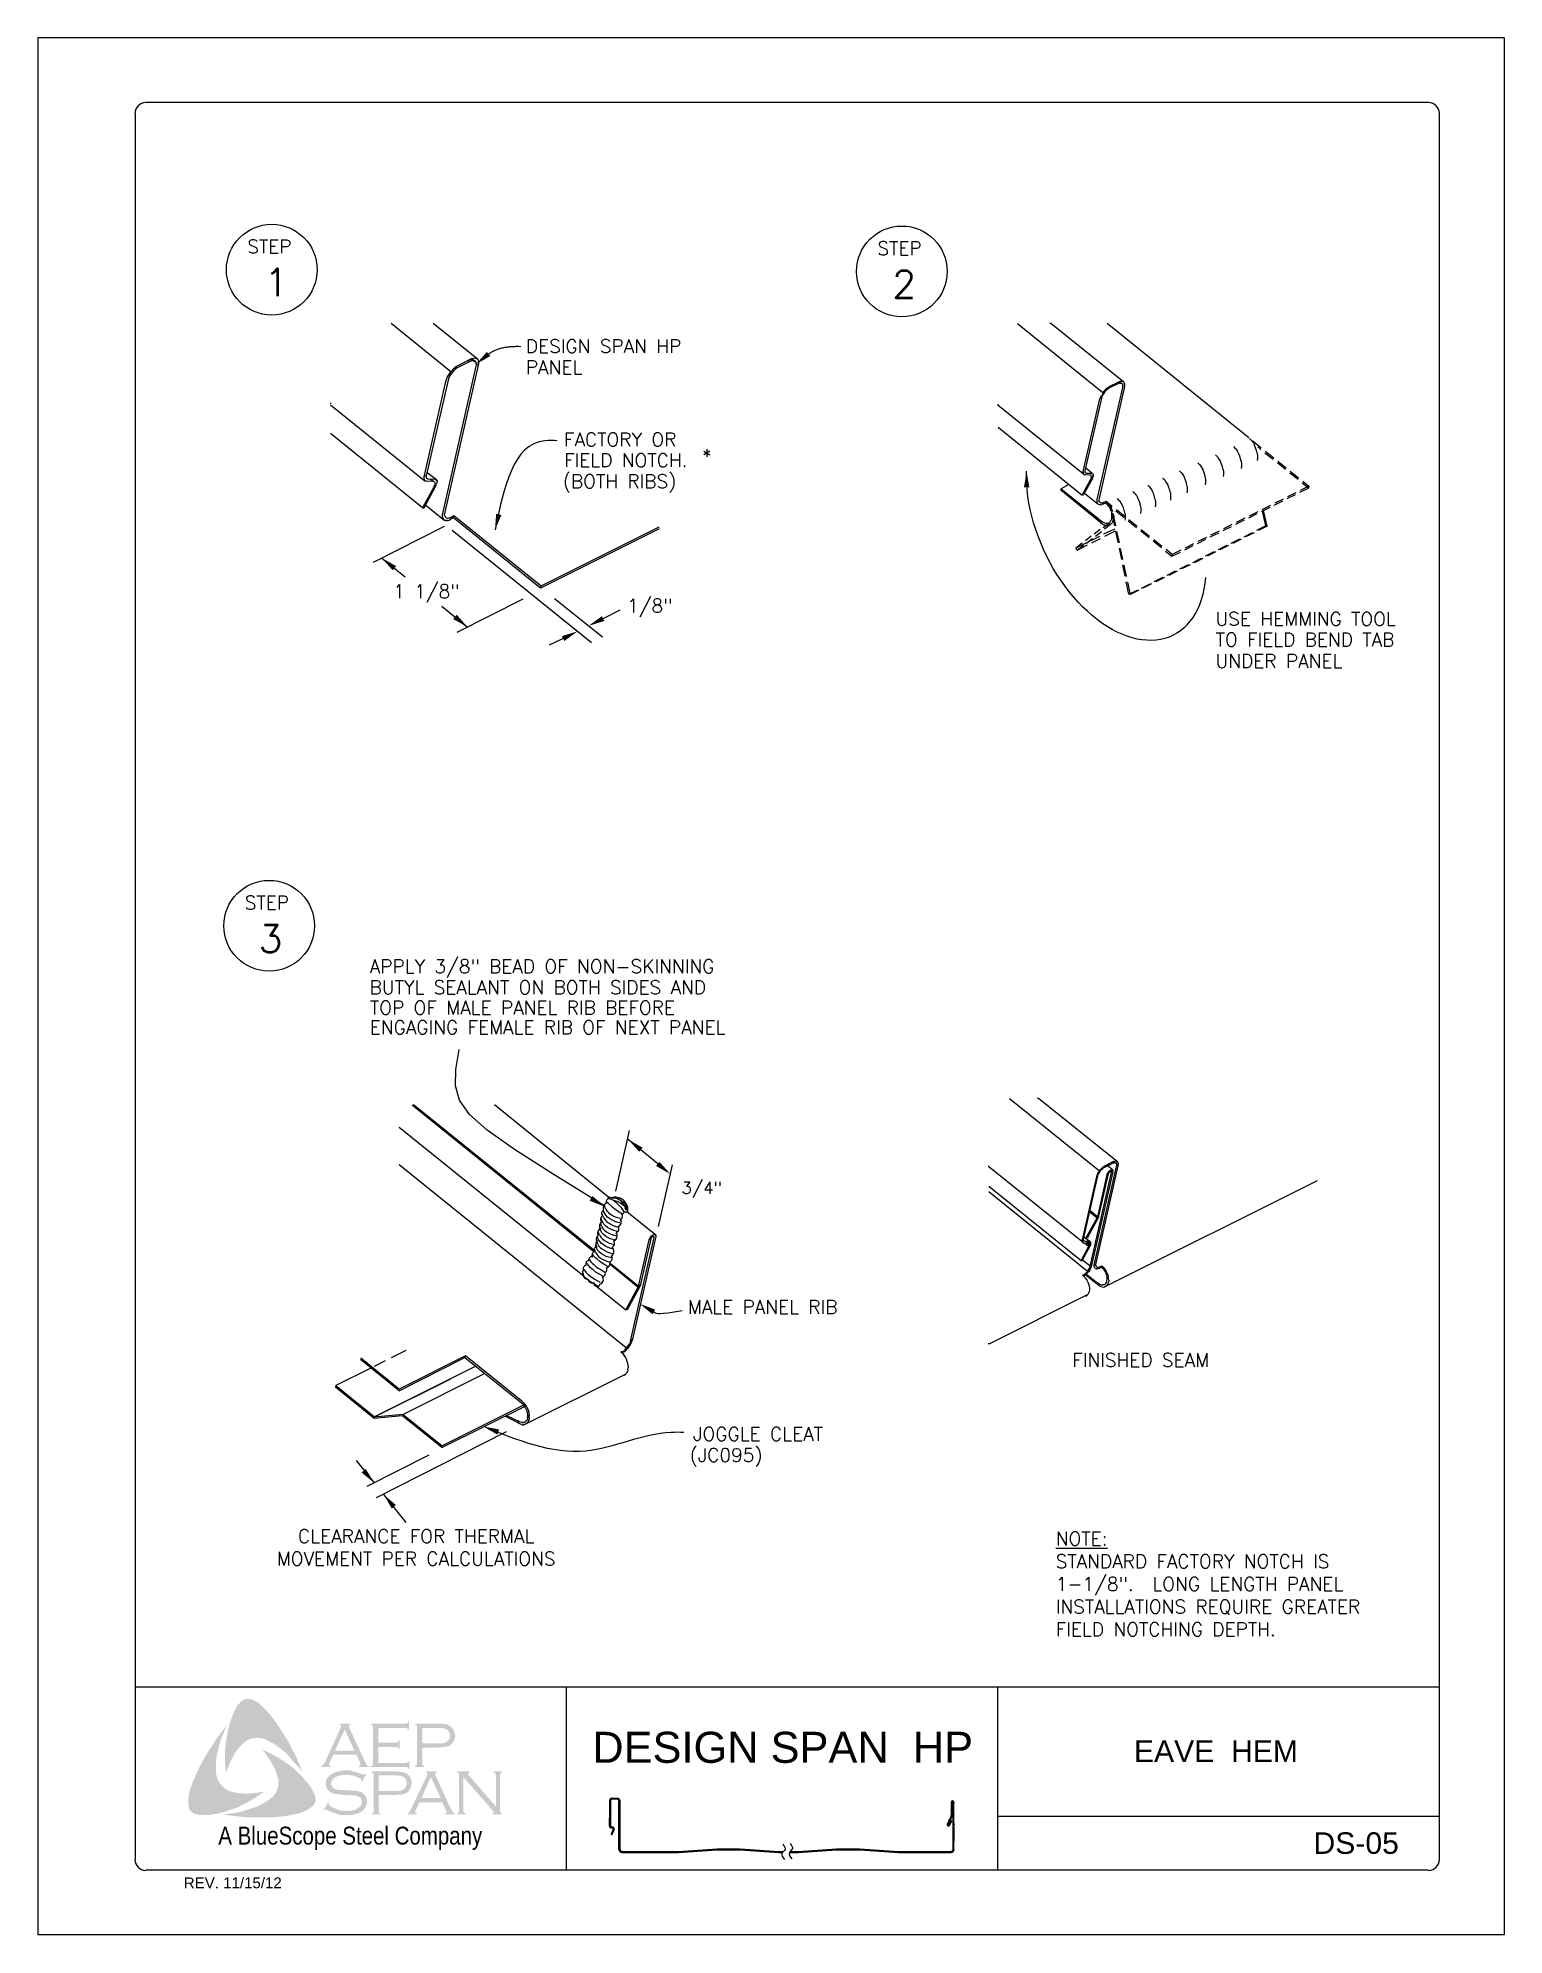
# Model space of a CAD drawing. Extents: x 137.4 to 145.9, y -2.6 to 8.4.
import ezdxf

# ---------------------------------------------------------------- set-up
doc = ezdxf.new("R2010")
doc.units = 0
doc.header["$LTSCALE"] = 0.5
doc.header["$MEASUREMENT"] = 0
doc.layers.get('0').update_dxf_attribs({"linetype": 'CONTINUOUS'})
for name, color, linetype in [('BORDER', 9, 'CONTINUOUS'), ('DIM', 4, 'CONTINUOUS'), ('DWG', 2, 'CONTINUOUS'), ('LAYER_1', 160, 'CONTINUOUS'), ('PEN1', 7, 'CONTINUOUS'), ('PEN2', 7, 'CONTINUOUS')]:
    doc.layers.add(name, color=color, linetype=linetype)
doc.styles.add('ROMAND', font='romand.shx')
doc.styles.get("Standard").update_dxf_attribs({"font": 'romans.shx'})
doc.styles.add('STD', font='simplex.shx', dxfattribs={"height": 0.125})

msp = doc.modelspace()

# ---------------------------------------------------------------- texts
at = {"insert": (138.475, -1.991), "char_height": 0.10359, "width": 1.55518, "attachment_point": 1, "style": 'STD'}
msp.add_mtext('{\\fArial Narrow|b0|i0|c0|p34;A BlueScope Steel Company}', dxfattribs=at)
at = {"layer": 'BORDER', "attachment_point": 5, "style": 'ROMAND'}
for s, insert, char_height, width in [('\\pt1.98;{\\fArial|b0|i0|c0|p34;DESIGN SPAN  HP }', (141.747, -1.532), 0.18, 2.50147), ('\\pt1.375;{\\fArial|b0|i0|c0|p34;EAVE  HEM}', (144.259, -1.553), 0.125, 2.50147), ('\\pt1.375;{\\fArial|b0|i0|c0|p34;DS-05}', (145.072, -2.087), 0.125, 0.60955), ('\\pt0.6875;{\\fArial|b0|i0|c0|p34;REV. 11/15/12}', (138.559, -2.317), 0.0625, 0.80556)]:
    msp.add_mtext(s, dxfattribs=dict(at, insert=insert, char_height=char_height, width=width))
at = {"layer": 'DIM'}
for s, height, p in [('STEP', 0.0788, (138.643, 7.132)), ('STEP', 0.0788, (142.296, 7.122)), ('DESIGN SPAN HP', 0.07875, (140.258, 6.554)), ('PANEL', 0.0788, (140.258, 6.432)), ('FACTORY OR', 0.0788, (140.479, 6.013)), ('FIELD NOTCH.', 0.07875, (140.48, 5.893)), ('*', 0.0788, (141.28, 5.918)), ('(BOTH RIBS)', 0.07875, (140.472, 5.771)), ('1 1/8"', 0.0788, (139.489, 5.133)), ('1/8"', 0.0788, (140.845, 5.049)), ('USE HEMMING TOOL', 0.07875, (144.256, 4.973)), ('TO FIELD BEND TAB', 0.07875, (144.257, 4.853)), ('UNDER PANEL', 0.07875, (144.256, 4.728)), ('STEP', 0.0788, (138.628, 3.328)), ('APPLY 3/8" BEAD OF NON-SKINNING', 0.07875, (139.353, 2.958)), ('BUTYL SEALANT ON BOTH SIDES AND', 0.07875, (139.352, 2.837)), ('TOP OF MALE PANEL RIB BEFORE', 0.07875, (139.354, 2.718)), ('ENGAGING FEMALE RIB OF NEXT PANEL', 0.07875, (139.353, 2.605)), ('3/4"', 0.07, (141.16, 1.679)), ('MALE PANEL RIB', 0.07875, (141.197, 0.983)), ('FINISHED SEAM', 0.07875, (143.426, 0.675)), ('(JC095)', 0.0788, (141.208, 0.124))]:
    msp.add_text(s, height=height, dxfattribs=at).set_placement(p)
at = {"layer": 'DIM', "style": 'STD'}
for s, p in [('1', (138.743, 6.884)), ('2', (142.383, 6.873)), ('3', (138.709, 3.078))]:
    msp.add_text(s, height=0.16, dxfattribs=at).set_placement(p)
at = {"layer": 'DIM', "char_height": 0.07875}
for s, insert, attachment_point in [('JOGGLE CLEAT', (141.228, 0.286), 4), ('\\A1;CLEARANCE FOR THERMAL\\PMOVEMENT PER CALCULATIONS', (139.622, -0.372), 5)]:
    msp.add_mtext(s, dxfattribs=dict(at, insert=insert, attachment_point=attachment_point))
at = {"layer": 'DIM', "insert": (143.33, -0.282), "char_height": 0.07875, "attachment_point": 1}
msp.add_mtext_dynamic_manual_height_columns('{\\LNOTE:}\\PSTANDARD FACTORY NOTCH IS 1-1/8".  LONG LENGTH PANEL INSTALLATIONS REQUIRE GREATER FIELD NOTCHING DEPTH.', width=1.99682, gutter_width=1.435, heights=[0.74], dxfattribs=at)

# ---------------------------------------------------------------- hatches: boundary and pattern name
at = {"layer": 'LAYER_1'}
for points in [[(138.781, -1.348), (138.809, -1.386), (138.835, -1.425), (138.859, -1.463), (138.886, -1.506), (138.906, -1.548), (138.928, -1.589), (138.946, -1.633), (138.963, -1.676), (138.94, -1.645), (138.914, -1.617), (138.89, -1.589), (138.864, -1.56), (138.835, -1.538), (138.805, -1.516), (138.789, -1.506), (138.772, -1.498), (138.754, -1.487), (138.736, -1.481), (138.718, -1.477), (138.704, -1.475), (138.685, -1.477), (138.669, -1.479), (138.653, -1.485), (138.639, -1.493), (138.625, -1.504), (138.613, -1.514), (138.596, -1.532), (138.582, -1.55), (138.568, -1.568), (138.558, -1.589), (138.546, -1.611), (138.538, -1.631), (138.52, -1.676), (138.515, -1.631), (138.513, -1.583), (138.515, -1.538), (138.52, -1.491), (138.528, -1.449), (138.538, -1.404), (138.552, -1.362), (138.568, -1.321), (138.58, -1.297), (138.588, -1.285), (138.598, -1.275), (138.607, -1.265), (138.619, -1.257), (138.631, -1.251), (138.645, -1.249), (138.655, -1.249), (138.665, -1.253), (138.677, -1.255), (138.685, -1.261), (138.706, -1.271), (138.722, -1.285), (138.738, -1.301), (138.754, -1.317), (138.781, -1.348)], [(138.463, -1.688), (138.467, -1.706), (138.473, -1.722), (138.481, -1.736), (138.493, -1.75), (138.505, -1.763), (138.52, -1.775), (138.536, -1.783), (138.552, -1.789), (138.574, -1.793), (138.598, -1.797), (138.623, -1.799), (138.647, -1.799), (138.671, -1.797), (138.696, -1.795), (138.742, -1.787), (138.704, -1.813), (138.663, -1.84), (138.621, -1.862), (138.58, -1.882), (138.536, -1.896), (138.513, -1.904), (138.489, -1.91), (138.467, -1.916), (138.443, -1.92), (138.418, -1.924), (138.396, -1.924), (138.37, -1.924), (138.36, -1.922), (138.348, -1.918), (138.335, -1.916), (138.327, -1.91), (138.317, -1.902), (138.309, -1.894), (138.305, -1.884), (138.303, -1.874), (138.301, -1.854), (138.301, -1.833), (138.303, -1.811), (138.307, -1.791), (138.313, -1.771), (138.327, -1.732), (138.346, -1.688), (138.366, -1.645), (138.388, -1.603), (138.412, -1.562), (138.439, -1.522), (138.465, -1.481), (138.493, -1.443), (138.524, -1.404), (138.495, -1.471), (138.483, -1.506), (138.475, -1.54), (138.467, -1.574), (138.461, -1.613), (138.461, -1.631), (138.461, -1.649), (138.461, -1.67), (138.463, -1.688)], [(139.402, -1.528), (139.402, -1.621), (139.562, -1.621), (139.568, -1.621), (139.572, -1.617), (139.576, -1.615), (139.576, -1.611), (139.582, -1.611), (139.582, -1.657), (139.576, -1.657), (139.576, -1.651), (139.572, -1.647), (139.568, -1.645), (139.562, -1.645), (139.359, -1.645), (139.359, -1.639), (139.367, -1.637), (139.369, -1.633), (139.371, -1.631), (139.371, -1.623), (139.371, -1.415), (139.371, -1.409), (139.369, -1.404), (139.365, -1.4), (139.359, -1.4), (139.359, -1.394), (139.56, -1.394), (139.566, -1.394), (139.57, -1.392), (139.572, -1.388), (139.576, -1.382), (139.58, -1.382), (139.58, -1.429), (139.576, -1.429), (139.572, -1.423), (139.57, -1.421), (139.566, -1.419), (139.56, -1.419), (139.402, -1.419), (139.402, -1.504), (139.505, -1.504), (139.511, -1.504), (139.515, -1.502), (139.519, -1.498), (139.519, -1.491), (139.527, -1.491), (139.527, -1.54), (139.519, -1.54), (139.519, -1.534), (139.515, -1.53), (139.511, -1.528), (139.505, -1.528), (139.402, -1.528)], [(139.021, -1.779), (139.031, -1.801), (139.036, -1.811), (139.038, -1.825), (139.04, -1.837), (139.038, -1.848), (139.031, -1.86), (139.025, -1.87), (139.009, -1.882), (138.991, -1.894), (138.973, -1.902), (138.953, -1.91), (138.932, -1.916), (138.912, -1.92), (138.872, -1.929), (138.825, -1.933), (138.781, -1.937), (138.732, -1.937), (138.685, -1.937), (138.639, -1.937), (138.592, -1.931), (138.546, -1.927), (138.501, -1.92), (138.538, -1.916), (138.578, -1.91), (138.615, -1.902), (138.653, -1.89), (138.689, -1.878), (138.706, -1.872), (138.724, -1.862), (138.74, -1.854), (138.756, -1.844), (138.772, -1.833), (138.789, -1.819), (138.799, -1.807), (138.809, -1.795), (138.815, -1.781), (138.821, -1.765), (138.823, -1.748), (138.823, -1.732), (138.823, -1.714), (138.817, -1.7), (138.811, -1.678), (138.803, -1.655), (138.791, -1.635), (138.781, -1.615), (138.766, -1.595), (138.754, -1.574), (138.726, -1.54), (138.766, -1.56), (138.809, -1.583), (138.851, -1.609), (138.892, -1.637), (138.91, -1.651), (138.928, -1.668), (138.946, -1.686), (138.963, -1.702), (138.979, -1.722), (138.995, -1.738), (139.009, -1.759), (139.021, -1.779)], [(139.333, -1.686), (139.307, -1.732), (139.303, -1.73), (139.305, -1.72), (139.305, -1.716), (139.303, -1.714), (139.29, -1.708), (139.272, -1.7), (139.254, -1.694), (139.234, -1.692), (139.214, -1.692), (139.197, -1.692), (139.181, -1.694), (139.167, -1.698), (139.153, -1.704), (139.143, -1.71), (139.135, -1.72), (139.131, -1.728), (139.129, -1.74), (139.129, -1.748), (139.133, -1.757), (139.139, -1.765), (139.147, -1.771), (139.157, -1.775), (139.171, -1.777), (139.214, -1.779), (139.25, -1.781), (139.276, -1.783), (139.29, -1.787), (139.305, -1.791), (139.313, -1.797), (139.319, -1.801), (139.325, -1.807), (139.329, -1.813), (139.331, -1.821), (139.335, -1.827), (139.337, -1.837), (139.337, -1.846), (139.335, -1.862), (139.331, -1.868), (139.329, -1.876), (139.325, -1.882), (139.321, -1.888), (139.309, -1.902), (139.301, -1.906), (139.29, -1.91), (139.282, -1.916), (139.27, -1.918), (139.248, -1.924), (139.222, -1.924), (139.193, -1.924), (139.179, -1.922), (139.165, -1.918), (139.141, -1.91), (139.108, -1.896), (139.098, -1.89), (139.094, -1.892), (139.09, -1.896), (139.086, -1.894), (139.112, -1.848), (139.116, -1.852), (139.114, -1.862), (139.116, -1.864), (139.12, -1.868), (139.137, -1.88), (139.157, -1.888), (139.179, -1.896), (139.199, -1.898), (139.22, -1.9), (139.242, -1.898), (139.262, -1.896), (139.278, -1.888), (139.29, -1.88), (139.299, -1.872), (139.305, -1.864), (139.307, -1.856), (139.307, -1.848), (139.305, -1.835), (139.305, -1.831), (139.301, -1.825), (139.292, -1.819), (139.28, -1.813), (139.27, -1.811), (139.262, -1.809), (139.208, -1.807), (139.179, -1.805), (139.157, -1.801), (139.143, -1.799), (139.127, -1.791), (139.12, -1.787), (139.116, -1.783), (139.11, -1.777), (139.106, -1.771), (139.102, -1.763), (139.1, -1.757), (139.098, -1.748), (139.098, -1.742), (139.1, -1.728), (139.102, -1.716), (139.108, -1.706), (139.118, -1.696), (139.127, -1.688), (139.137, -1.684), (139.147, -1.678), (139.159, -1.674), (139.171, -1.67), (139.185, -1.668), (139.199, -1.665), (139.216, -1.665), (139.24, -1.665), (139.262, -1.672), (139.284, -1.678), (139.311, -1.688), (139.319, -1.69), (139.323, -1.688), (139.327, -1.684), (139.333, -1.686)], [(139.895, -1.702), (139.895, -1.898), (139.898, -1.906), (139.9, -1.91), (139.904, -1.912), (139.91, -1.916), (139.91, -1.92), (139.859, -1.92), (139.859, -1.916), (139.865, -1.912), (139.869, -1.91), (139.869, -1.906), (139.871, -1.898), (139.871, -1.692), (139.869, -1.686), (139.869, -1.68), (139.865, -1.678), (139.859, -1.676), (139.859, -1.67), (139.932, -1.67), (139.932, -1.676), (139.924, -1.68), (139.924, -1.682), (139.924, -1.684), (139.924, -1.69), (139.932, -1.698), (140.084, -1.874), (140.084, -1.692), (140.082, -1.686), (140.08, -1.68), (140.078, -1.678), (140.072, -1.676), (140.072, -1.67), (140.12, -1.67), (140.12, -1.676), (140.114, -1.678), (140.112, -1.68), (140.11, -1.686), (140.108, -1.692), (140.108, -1.898), (140.11, -1.906), (140.112, -1.91), (140.114, -1.912), (140.12, -1.916), (140.12, -1.92), (140.063, -1.92), (140.063, -1.916), (140.07, -1.912), (140.072, -1.91), (140.072, -1.908), (140.07, -1.902), (140.063, -1.894), (139.895, -1.702)]]:
    msp.add_hatch(color=7, dxfattribs=at).paths.add_polyline_path(points)
h = msp.add_hatch(color=7, dxfattribs=at)
edge = h.paths.add_edge_path(flags=16)
edge.add_spline(control_points=[(139.264, -1.55), (139.264, -1.55), (139.208, -1.427), (139.208, -1.427), (139.208, -1.427), (139.151, -1.55), (139.151, -1.55), (139.151, -1.55), (139.264, -1.55), (139.264, -1.55), (139.264, -1.55), (139.264, -1.55), (139.264, -1.55), (139.264, -1.55), (139.264, -1.55), (139.264, -1.55)], knot_values=[0, 0, 0, 0, 1, 1, 1, 2, 2, 2, 3, 3, 3, 4, 4, 4, 5, 5, 5, 5], degree=3, periodic=0)
edge = h.paths.add_edge_path()
edge.add_spline(control_points=[(139.276, -1.574), (139.276, -1.574), (139.141, -1.574), (139.141, -1.574), (139.141, -1.574), (139.118, -1.623), (139.118, -1.623), (139.118, -1.623), (139.118, -1.623), (139.118, -1.623), (139.118, -1.623), (139.116, -1.631), (139.116, -1.631), (139.116, -1.631), (139.116, -1.631), (139.116, -1.631), (139.116, -1.631), (139.116, -1.633), (139.116, -1.633), (139.116, -1.633), (139.118, -1.637), (139.118, -1.637), (139.118, -1.637), (139.127, -1.639), (139.127, -1.639), (139.127, -1.639), (139.127, -1.645), (139.127, -1.645), (139.127, -1.645), (139.072, -1.645), (139.072, -1.645), (139.072, -1.645), (139.072, -1.639), (139.072, -1.639), (139.072, -1.639), (139.072, -1.639), (139.072, -1.639), (139.072, -1.639), (139.078, -1.637), (139.078, -1.637), (139.078, -1.637), (139.082, -1.633), (139.082, -1.633), (139.082, -1.633), (139.082, -1.633), (139.082, -1.633), (139.082, -1.633), (139.088, -1.627), (139.088, -1.627), (139.088, -1.627), (139.094, -1.615), (139.094, -1.615), (139.094, -1.615), (139.185, -1.417), (139.185, -1.417), (139.185, -1.417), (139.185, -1.417), (139.185, -1.417), (139.185, -1.417), (139.187, -1.409), (139.187, -1.409), (139.187, -1.409), (139.187, -1.409), (139.187, -1.409), (139.187, -1.409), (139.187, -1.404), (139.187, -1.404), (139.187, -1.404), (139.185, -1.402), (139.185, -1.402), (139.185, -1.402), (139.179, -1.4), (139.179, -1.4), (139.179, -1.4), (139.179, -1.394), (139.179, -1.394), (139.179, -1.394), (139.242, -1.394), (139.242, -1.394), (139.242, -1.394), (139.242, -1.4), (139.242, -1.4), (139.242, -1.4), (139.242, -1.4), (139.242, -1.4), (139.242, -1.4), (139.234, -1.402), (139.234, -1.402), (139.234, -1.402), (139.232, -1.404), (139.232, -1.404), (139.232, -1.404), (139.232, -1.409), (139.232, -1.409), (139.232, -1.409), (139.232, -1.409), (139.232, -1.409), (139.232, -1.409), (139.234, -1.417), (139.234, -1.417), (139.234, -1.417), (139.323, -1.609), (139.323, -1.609), (139.323, -1.609), (139.323, -1.609), (139.323, -1.609), (139.323, -1.609), (139.331, -1.623), (139.331, -1.623), (139.331, -1.623), (139.335, -1.633), (139.335, -1.633), (139.335, -1.633), (139.335, -1.633), (139.335, -1.633), (139.335, -1.633), (139.339, -1.637), (139.339, -1.637), (139.339, -1.637), (139.349, -1.639), (139.349, -1.639), (139.349, -1.639), (139.349, -1.645), (139.349, -1.645), (139.349, -1.645), (139.29, -1.645), (139.29, -1.645), (139.29, -1.645), (139.29, -1.639), (139.29, -1.639), (139.29, -1.639), (139.29, -1.639), (139.29, -1.639), (139.29, -1.639), (139.295, -1.637), (139.295, -1.637), (139.295, -1.637), (139.297, -1.637), (139.297, -1.637), (139.297, -1.637), (139.299, -1.633), (139.299, -1.633), (139.299, -1.633), (139.301, -1.631), (139.301, -1.631), (139.301, -1.631), (139.301, -1.631), (139.301, -1.631), (139.301, -1.631), (139.299, -1.627), (139.299, -1.627), (139.299, -1.627), (139.297, -1.619), (139.297, -1.619), (139.297, -1.619), (139.276, -1.574), (139.276, -1.574), (139.276, -1.574), (139.276, -1.574), (139.276, -1.574), (139.276, -1.574), (139.276, -1.574), (139.276, -1.574)], knot_values=[0, 0, 0, 0, 1, 1, 1, 2, 2, 2, 3, 3, 3, 4, 4, 4, 5, 5, 5, 6, 6, 6, 7, 7, 7, 8, 8, 8, 9, 9, 9, 10, 10, 10, 11, 11, 11, 12, 12, 12, 13, 13, 13, 14, 14, 14, 15, 15, 15, 16, 16, 16, 17, 17, 17, 18, 18, 18, 19, 19, 19, 20, 20, 20, 21, 21, 21, 22, 22, 22, 23, 23, 23, 24, 24, 24, 25, 25, 25, 26, 26, 26, 27, 27, 27, 28, 28, 28, 29, 29, 29, 30, 30, 30, 31, 31, 31, 32, 32, 32, 33, 33, 33, 34, 34, 34, 35, 35, 35, 36, 36, 36, 37, 37, 37, 38, 38, 38, 39, 39, 39, 40, 40, 40, 41, 41, 41, 42, 42, 42, 43, 43, 43, 44, 44, 44, 45, 45, 45, 46, 46, 46, 47, 47, 47, 48, 48, 48, 49, 49, 49, 50, 50, 50, 51, 51, 51, 52, 52, 52, 53, 53, 53, 54, 54, 54, 54], degree=3, periodic=0)
h = msp.add_hatch(color=7, dxfattribs=at)
edge = h.paths.add_edge_path(flags=16)
edge.add_spline(control_points=[(139.657, -1.508), (139.657, -1.508), (139.75, -1.508), (139.75, -1.508), (139.75, -1.508), (139.75, -1.508), (139.75, -1.508), (139.75, -1.508), (139.768, -1.508), (139.768, -1.508), (139.768, -1.508), (139.782, -1.506), (139.782, -1.506), (139.782, -1.506), (139.782, -1.506), (139.782, -1.506), (139.782, -1.506), (139.792, -1.504), (139.792, -1.504), (139.792, -1.504), (139.798, -1.5), (139.798, -1.5), (139.798, -1.5), (139.798, -1.5), (139.798, -1.5), (139.798, -1.5), (139.806, -1.493), (139.806, -1.493), (139.806, -1.493), (139.813, -1.485), (139.813, -1.485), (139.813, -1.485), (139.817, -1.475), (139.817, -1.475), (139.817, -1.475), (139.819, -1.463), (139.819, -1.463), (139.819, -1.463), (139.819, -1.463), (139.819, -1.463), (139.819, -1.463), (139.817, -1.451), (139.817, -1.451), (139.817, -1.451), (139.813, -1.441), (139.813, -1.441), (139.813, -1.441), (139.806, -1.433), (139.806, -1.433), (139.806, -1.433), (139.798, -1.427), (139.798, -1.427), (139.798, -1.427), (139.798, -1.427), (139.798, -1.427), (139.798, -1.427), (139.792, -1.423), (139.792, -1.423), (139.792, -1.423), (139.782, -1.421), (139.782, -1.421), (139.782, -1.421), (139.782, -1.421), (139.782, -1.421), (139.782, -1.421), (139.768, -1.419), (139.768, -1.419), (139.768, -1.419), (139.75, -1.419), (139.75, -1.419), (139.75, -1.419), (139.657, -1.419), (139.657, -1.419), (139.657, -1.419), (139.657, -1.508), (139.657, -1.508), (139.657, -1.508), (139.657, -1.508), (139.657, -1.508), (139.657, -1.508), (139.657, -1.508), (139.657, -1.508)], knot_values=[0, 0, 0, 0, 1, 1, 1, 2, 2, 2, 3, 3, 3, 4, 4, 4, 5, 5, 5, 6, 6, 6, 7, 7, 7, 8, 8, 8, 9, 9, 9, 10, 10, 10, 11, 11, 11, 12, 12, 12, 13, 13, 13, 14, 14, 14, 15, 15, 15, 16, 16, 16, 17, 17, 17, 18, 18, 18, 19, 19, 19, 20, 20, 20, 21, 21, 21, 22, 22, 22, 23, 23, 23, 24, 24, 24, 25, 25, 25, 26, 26, 26, 27, 27, 27, 27], degree=3, periodic=0)
edge = h.paths.add_edge_path()
edge.add_spline(control_points=[(139.657, -1.532), (139.657, -1.532), (139.657, -1.625), (139.657, -1.625), (139.657, -1.625), (139.657, -1.625), (139.657, -1.625), (139.657, -1.625), (139.657, -1.631), (139.657, -1.631), (139.657, -1.631), (139.659, -1.633), (139.659, -1.633), (139.659, -1.633), (139.659, -1.633), (139.659, -1.633), (139.659, -1.633), (139.663, -1.637), (139.663, -1.637), (139.663, -1.637), (139.667, -1.639), (139.667, -1.639), (139.667, -1.639), (139.667, -1.645), (139.667, -1.645), (139.667, -1.645), (139.616, -1.645), (139.616, -1.645), (139.616, -1.645), (139.616, -1.639), (139.616, -1.639), (139.616, -1.639), (139.616, -1.639), (139.616, -1.639), (139.616, -1.639), (139.62, -1.637), (139.62, -1.637), (139.62, -1.637), (139.624, -1.633), (139.624, -1.633), (139.624, -1.633), (139.624, -1.633), (139.624, -1.633), (139.624, -1.633), (139.626, -1.631), (139.626, -1.631), (139.626, -1.631), (139.626, -1.625), (139.626, -1.625), (139.626, -1.625), (139.626, -1.413), (139.626, -1.413), (139.626, -1.413), (139.626, -1.413), (139.626, -1.413), (139.626, -1.413), (139.626, -1.409), (139.626, -1.409), (139.626, -1.409), (139.624, -1.404), (139.624, -1.404), (139.624, -1.404), (139.624, -1.404), (139.624, -1.404), (139.624, -1.404), (139.62, -1.4), (139.62, -1.4), (139.62, -1.4), (139.616, -1.4), (139.616, -1.4), (139.616, -1.4), (139.616, -1.394), (139.616, -1.394), (139.616, -1.394), (139.748, -1.394), (139.748, -1.394), (139.748, -1.394), (139.748, -1.394), (139.748, -1.394), (139.748, -1.394), (139.772, -1.394), (139.772, -1.394), (139.772, -1.394), (139.792, -1.396), (139.792, -1.396), (139.792, -1.396), (139.792, -1.396), (139.792, -1.396), (139.792, -1.396), (139.806, -1.4), (139.806, -1.4), (139.806, -1.4), (139.819, -1.409), (139.819, -1.409), (139.819, -1.409), (139.819, -1.409), (139.819, -1.409), (139.819, -1.409), (139.825, -1.413), (139.825, -1.413), (139.825, -1.413), (139.829, -1.417), (139.829, -1.417), (139.829, -1.417), (139.839, -1.429), (139.839, -1.429), (139.839, -1.429), (139.839, -1.429), (139.839, -1.429), (139.839, -1.429), (139.841, -1.437), (139.841, -1.437), (139.841, -1.437), (139.845, -1.445), (139.845, -1.445), (139.845, -1.445), (139.847, -1.453), (139.847, -1.453), (139.847, -1.453), (139.847, -1.463), (139.847, -1.463), (139.847, -1.463), (139.847, -1.463), (139.847, -1.463), (139.847, -1.463), (139.847, -1.475), (139.847, -1.475), (139.847, -1.475), (139.843, -1.485), (139.843, -1.485), (139.843, -1.485), (139.839, -1.498), (139.839, -1.498), (139.839, -1.498), (139.833, -1.506), (139.833, -1.506), (139.833, -1.506), (139.833, -1.506), (139.833, -1.506), (139.833, -1.506), (139.825, -1.512), (139.825, -1.512), (139.825, -1.512), (139.819, -1.52), (139.819, -1.52), (139.819, -1.52), (139.81, -1.524), (139.81, -1.524), (139.81, -1.524), (139.8, -1.526), (139.8, -1.526), (139.8, -1.526), (139.8, -1.526), (139.8, -1.526), (139.8, -1.526), (139.79, -1.528), (139.79, -1.528), (139.79, -1.528), (139.778, -1.53), (139.778, -1.53), (139.778, -1.53), (139.748, -1.532), (139.748, -1.532), (139.748, -1.532), (139.657, -1.532), (139.657, -1.532), (139.657, -1.532), (139.657, -1.532), (139.657, -1.532), (139.657, -1.532), (139.657, -1.532), (139.657, -1.532)], knot_values=[0, 0, 0, 0, 1, 1, 1, 2, 2, 2, 3, 3, 3, 4, 4, 4, 5, 5, 5, 6, 6, 6, 7, 7, 7, 8, 8, 8, 9, 9, 9, 10, 10, 10, 11, 11, 11, 12, 12, 12, 13, 13, 13, 14, 14, 14, 15, 15, 15, 16, 16, 16, 17, 17, 17, 18, 18, 18, 19, 19, 19, 20, 20, 20, 21, 21, 21, 22, 22, 22, 23, 23, 23, 24, 24, 24, 25, 25, 25, 26, 26, 26, 27, 27, 27, 28, 28, 28, 29, 29, 29, 30, 30, 30, 31, 31, 31, 32, 32, 32, 33, 33, 33, 34, 34, 34, 35, 35, 35, 36, 36, 36, 37, 37, 37, 38, 38, 38, 39, 39, 39, 40, 40, 40, 41, 41, 41, 42, 42, 42, 43, 43, 43, 44, 44, 44, 45, 45, 45, 46, 46, 46, 47, 47, 47, 48, 48, 48, 49, 49, 49, 50, 50, 50, 51, 51, 51, 52, 52, 52, 53, 53, 53, 54, 54, 54, 55, 55, 55, 56, 56, 56, 57, 57, 57, 57], degree=3, periodic=0)
h = msp.add_hatch(color=7, dxfattribs=at)
edge = h.paths.add_edge_path(flags=16)
edge.add_spline(control_points=[(139.404, -1.785), (139.404, -1.785), (139.499, -1.785), (139.499, -1.785), (139.499, -1.785), (139.499, -1.785), (139.499, -1.785), (139.499, -1.785), (139.517, -1.785), (139.517, -1.785), (139.517, -1.785), (139.529, -1.783), (139.529, -1.783), (139.529, -1.783), (139.529, -1.783), (139.529, -1.783), (139.529, -1.783), (139.539, -1.779), (139.539, -1.779), (139.539, -1.779), (139.547, -1.777), (139.547, -1.777), (139.547, -1.777), (139.547, -1.777), (139.547, -1.777), (139.547, -1.777), (139.556, -1.771), (139.556, -1.771), (139.556, -1.771), (139.562, -1.761), (139.562, -1.761), (139.562, -1.761), (139.566, -1.75), (139.566, -1.75), (139.566, -1.75), (139.568, -1.738), (139.568, -1.738), (139.568, -1.738), (139.568, -1.738), (139.568, -1.738), (139.568, -1.738), (139.566, -1.728), (139.566, -1.728), (139.566, -1.728), (139.562, -1.716), (139.562, -1.716), (139.562, -1.716), (139.556, -1.708), (139.556, -1.708), (139.556, -1.708), (139.547, -1.702), (139.547, -1.702), (139.547, -1.702), (139.547, -1.702), (139.547, -1.702), (139.547, -1.702), (139.539, -1.698), (139.539, -1.698), (139.539, -1.698), (139.529, -1.696), (139.529, -1.696), (139.529, -1.696), (139.529, -1.696), (139.529, -1.696), (139.529, -1.696), (139.517, -1.694), (139.517, -1.694), (139.517, -1.694), (139.499, -1.694), (139.499, -1.694), (139.499, -1.694), (139.404, -1.694), (139.404, -1.694), (139.404, -1.694), (139.404, -1.785), (139.404, -1.785), (139.404, -1.785), (139.404, -1.785), (139.404, -1.785), (139.404, -1.785), (139.404, -1.785), (139.404, -1.785)], knot_values=[0, 0, 0, 0, 1, 1, 1, 2, 2, 2, 3, 3, 3, 4, 4, 4, 5, 5, 5, 6, 6, 6, 7, 7, 7, 8, 8, 8, 9, 9, 9, 10, 10, 10, 11, 11, 11, 12, 12, 12, 13, 13, 13, 14, 14, 14, 15, 15, 15, 16, 16, 16, 17, 17, 17, 18, 18, 18, 19, 19, 19, 20, 20, 20, 21, 21, 21, 22, 22, 22, 23, 23, 23, 24, 24, 24, 25, 25, 25, 26, 26, 26, 27, 27, 27, 27], degree=3, periodic=0)
edge = h.paths.add_edge_path()
edge.add_spline(control_points=[(139.404, -1.807), (139.404, -1.807), (139.404, -1.902), (139.404, -1.902), (139.404, -1.902), (139.404, -1.902), (139.404, -1.902), (139.404, -1.902), (139.406, -1.906), (139.406, -1.906), (139.406, -1.906), (139.408, -1.91), (139.408, -1.91), (139.408, -1.91), (139.408, -1.91), (139.408, -1.91), (139.408, -1.91), (139.41, -1.912), (139.41, -1.912), (139.41, -1.912), (139.416, -1.916), (139.416, -1.916), (139.416, -1.916), (139.416, -1.92), (139.416, -1.92), (139.416, -1.92), (139.363, -1.92), (139.363, -1.92), (139.363, -1.92), (139.363, -1.916), (139.363, -1.916), (139.363, -1.916), (139.363, -1.916), (139.363, -1.916), (139.363, -1.916), (139.369, -1.912), (139.369, -1.912), (139.369, -1.912), (139.373, -1.91), (139.373, -1.91), (139.373, -1.91), (139.373, -1.91), (139.373, -1.91), (139.373, -1.91), (139.373, -1.906), (139.373, -1.906), (139.373, -1.906), (139.375, -1.902), (139.375, -1.902), (139.375, -1.902), (139.375, -1.688), (139.375, -1.688), (139.375, -1.688), (139.375, -1.688), (139.375, -1.688), (139.375, -1.688), (139.373, -1.684), (139.373, -1.684), (139.373, -1.684), (139.373, -1.68), (139.373, -1.68), (139.373, -1.68), (139.373, -1.68), (139.373, -1.68), (139.373, -1.68), (139.369, -1.678), (139.369, -1.678), (139.369, -1.678), (139.363, -1.676), (139.363, -1.676), (139.363, -1.676), (139.363, -1.67), (139.363, -1.67), (139.363, -1.67), (139.495, -1.67), (139.495, -1.67), (139.495, -1.67), (139.495, -1.67), (139.495, -1.67), (139.495, -1.67), (139.519, -1.672), (139.519, -1.672), (139.519, -1.672), (139.539, -1.674), (139.539, -1.674), (139.539, -1.674), (139.539, -1.674), (139.539, -1.674), (139.539, -1.674), (139.554, -1.678), (139.554, -1.678), (139.554, -1.678), (139.568, -1.684), (139.568, -1.684), (139.568, -1.684), (139.568, -1.684), (139.568, -1.684), (139.568, -1.684), (139.572, -1.688), (139.572, -1.688), (139.572, -1.688), (139.578, -1.694), (139.578, -1.694), (139.578, -1.694), (139.588, -1.704), (139.588, -1.704), (139.588, -1.704), (139.588, -1.704), (139.588, -1.704), (139.588, -1.704), (139.59, -1.712), (139.59, -1.712), (139.59, -1.712), (139.594, -1.722), (139.594, -1.722), (139.594, -1.722), (139.596, -1.728), (139.596, -1.728), (139.596, -1.728), (139.596, -1.738), (139.596, -1.738), (139.596, -1.738), (139.596, -1.738), (139.596, -1.738), (139.596, -1.738), (139.594, -1.75), (139.594, -1.75), (139.594, -1.75), (139.592, -1.763), (139.592, -1.763), (139.592, -1.763), (139.586, -1.773), (139.586, -1.773), (139.586, -1.773), (139.58, -1.783), (139.58, -1.783), (139.58, -1.783), (139.58, -1.783), (139.58, -1.783), (139.58, -1.783), (139.574, -1.789), (139.574, -1.789), (139.574, -1.789), (139.566, -1.795), (139.566, -1.795), (139.566, -1.795), (139.558, -1.799), (139.558, -1.799), (139.558, -1.799), (139.547, -1.803), (139.547, -1.803), (139.547, -1.803), (139.547, -1.803), (139.547, -1.803), (139.547, -1.803), (139.539, -1.805), (139.539, -1.805), (139.539, -1.805), (139.527, -1.805), (139.527, -1.805), (139.527, -1.805), (139.495, -1.807), (139.495, -1.807), (139.495, -1.807), (139.404, -1.807), (139.404, -1.807), (139.404, -1.807), (139.404, -1.807), (139.404, -1.807), (139.404, -1.807), (139.404, -1.807), (139.404, -1.807)], knot_values=[0, 0, 0, 0, 1, 1, 1, 2, 2, 2, 3, 3, 3, 4, 4, 4, 5, 5, 5, 6, 6, 6, 7, 7, 7, 8, 8, 8, 9, 9, 9, 10, 10, 10, 11, 11, 11, 12, 12, 12, 13, 13, 13, 14, 14, 14, 15, 15, 15, 16, 16, 16, 17, 17, 17, 18, 18, 18, 19, 19, 19, 20, 20, 20, 21, 21, 21, 22, 22, 22, 23, 23, 23, 24, 24, 24, 25, 25, 25, 26, 26, 26, 27, 27, 27, 28, 28, 28, 29, 29, 29, 30, 30, 30, 31, 31, 31, 32, 32, 32, 33, 33, 33, 34, 34, 34, 35, 35, 35, 36, 36, 36, 37, 37, 37, 38, 38, 38, 39, 39, 39, 40, 40, 40, 41, 41, 41, 42, 42, 42, 43, 43, 43, 44, 44, 44, 45, 45, 45, 46, 46, 46, 47, 47, 47, 48, 48, 48, 49, 49, 49, 50, 50, 50, 51, 51, 51, 52, 52, 52, 53, 53, 53, 54, 54, 54, 55, 55, 55, 56, 56, 56, 57, 57, 57, 57], degree=3, periodic=0)
h = msp.add_hatch(color=7, dxfattribs=at)
edge = h.paths.add_edge_path(flags=16)
edge.add_spline(control_points=[(139.764, -1.825), (139.764, -1.825), (139.707, -1.702), (139.707, -1.702), (139.707, -1.702), (139.653, -1.825), (139.653, -1.825), (139.653, -1.825), (139.764, -1.825), (139.764, -1.825), (139.764, -1.825), (139.764, -1.825), (139.764, -1.825), (139.764, -1.825), (139.764, -1.825), (139.764, -1.825)], knot_values=[0, 0, 0, 0, 1, 1, 1, 2, 2, 2, 3, 3, 3, 4, 4, 4, 5, 5, 5, 5], degree=3, periodic=0)
edge = h.paths.add_edge_path()
edge.add_spline(control_points=[(139.774, -1.85), (139.774, -1.85), (139.641, -1.85), (139.641, -1.85), (139.641, -1.85), (139.618, -1.898), (139.618, -1.898), (139.618, -1.898), (139.618, -1.898), (139.618, -1.898), (139.618, -1.898), (139.616, -1.908), (139.616, -1.908), (139.616, -1.908), (139.616, -1.908), (139.616, -1.908), (139.616, -1.908), (139.616, -1.91), (139.616, -1.91), (139.616, -1.91), (139.618, -1.912), (139.618, -1.912), (139.618, -1.912), (139.626, -1.916), (139.626, -1.916), (139.626, -1.916), (139.626, -1.92), (139.626, -1.92), (139.626, -1.92), (139.57, -1.92), (139.57, -1.92), (139.57, -1.92), (139.57, -1.916), (139.57, -1.916), (139.57, -1.916), (139.57, -1.916), (139.57, -1.916), (139.57, -1.916), (139.576, -1.912), (139.576, -1.912), (139.576, -1.912), (139.582, -1.91), (139.582, -1.91), (139.582, -1.91), (139.582, -1.91), (139.582, -1.91), (139.582, -1.91), (139.586, -1.902), (139.586, -1.902), (139.586, -1.902), (139.592, -1.89), (139.592, -1.89), (139.592, -1.89), (139.685, -1.694), (139.685, -1.694), (139.685, -1.694), (139.685, -1.694), (139.685, -1.694), (139.685, -1.694), (139.687, -1.684), (139.687, -1.684), (139.687, -1.684), (139.687, -1.684), (139.687, -1.684), (139.687, -1.684), (139.687, -1.68), (139.687, -1.68), (139.687, -1.68), (139.685, -1.68), (139.685, -1.68), (139.685, -1.68), (139.679, -1.676), (139.679, -1.676), (139.679, -1.676), (139.679, -1.67), (139.679, -1.67), (139.679, -1.67), (139.74, -1.67), (139.74, -1.67), (139.74, -1.67), (139.74, -1.676), (139.74, -1.676), (139.74, -1.676), (139.74, -1.676), (139.74, -1.676), (139.74, -1.676), (139.734, -1.68), (139.734, -1.68), (139.734, -1.68), (139.732, -1.68), (139.732, -1.68), (139.732, -1.68), (139.73, -1.684), (139.73, -1.684), (139.73, -1.684), (139.73, -1.684), (139.73, -1.684), (139.73, -1.684), (139.734, -1.694), (139.734, -1.694), (139.734, -1.694), (139.821, -1.884), (139.821, -1.884), (139.821, -1.884), (139.821, -1.884), (139.821, -1.884), (139.821, -1.884), (139.831, -1.9), (139.831, -1.9), (139.831, -1.9), (139.835, -1.91), (139.835, -1.91), (139.835, -1.91), (139.835, -1.91), (139.835, -1.91), (139.835, -1.91), (139.841, -1.912), (139.841, -1.912), (139.841, -1.912), (139.847, -1.916), (139.847, -1.916), (139.847, -1.916), (139.847, -1.92), (139.847, -1.92), (139.847, -1.92), (139.788, -1.92), (139.788, -1.92), (139.788, -1.92), (139.788, -1.916), (139.788, -1.916), (139.788, -1.916), (139.788, -1.916), (139.788, -1.916), (139.788, -1.916), (139.792, -1.914), (139.792, -1.914), (139.792, -1.914), (139.796, -1.912), (139.796, -1.912), (139.796, -1.912), (139.798, -1.91), (139.798, -1.91), (139.798, -1.91), (139.798, -1.906), (139.798, -1.906), (139.798, -1.906), (139.798, -1.906), (139.798, -1.906), (139.798, -1.906), (139.798, -1.902), (139.798, -1.902), (139.798, -1.902), (139.794, -1.896), (139.794, -1.896), (139.794, -1.896), (139.774, -1.85), (139.774, -1.85), (139.774, -1.85), (139.774, -1.85), (139.774, -1.85), (139.774, -1.85), (139.774, -1.85), (139.774, -1.85)], knot_values=[0, 0, 0, 0, 1, 1, 1, 2, 2, 2, 3, 3, 3, 4, 4, 4, 5, 5, 5, 6, 6, 6, 7, 7, 7, 8, 8, 8, 9, 9, 9, 10, 10, 10, 11, 11, 11, 12, 12, 12, 13, 13, 13, 14, 14, 14, 15, 15, 15, 16, 16, 16, 17, 17, 17, 18, 18, 18, 19, 19, 19, 20, 20, 20, 21, 21, 21, 22, 22, 22, 23, 23, 23, 24, 24, 24, 25, 25, 25, 26, 26, 26, 27, 27, 27, 28, 28, 28, 29, 29, 29, 30, 30, 30, 31, 31, 31, 32, 32, 32, 33, 33, 33, 34, 34, 34, 35, 35, 35, 36, 36, 36, 37, 37, 37, 38, 38, 38, 39, 39, 39, 40, 40, 40, 41, 41, 41, 42, 42, 42, 43, 43, 43, 44, 44, 44, 45, 45, 45, 46, 46, 46, 47, 47, 47, 48, 48, 48, 49, 49, 49, 50, 50, 50, 51, 51, 51, 52, 52, 52, 53, 53, 53, 54, 54, 54, 54], degree=3, periodic=0)

# ---------------------------------------------------------------- linework, layer by layer
at = {"layer": 'BORDER'}
for p, q in [((145.929, 8.381), (137.429, 8.381)), ((137.429, 8.381), (137.429, -2.619)), ((145.929, 8.381), (145.929, -2.619)), ((137.992, 7.943), (137.992, -2.182)), ((145.492, 8.006), (138.054, 8.006)), ((145.554, 7.943), (145.554, -2.182)), ((145.554, -1.182), (137.992, -1.182)), ((140.492, -1.182), (140.492, -2.244)), ((142.992, -1.182), (142.992, -2.244)), ((140.743, -1.843), (140.743, -1.986)), ((140.748, -1.843), (140.748, -1.986)), ((140.787, -1.827), (140.759, -1.827)), ((140.787, -1.832), (140.759, -1.832)), ((140.798, -2.123), (140.798, -1.843)), ((140.804, -2.123), (140.804, -1.843)), ((142.724, -1.85), (142.724, -1.925)), ((142.729, -1.85), (142.729, -1.925)), ((142.732, -1.847), (142.732, -1.847)), ((142.735, -2.123), (142.735, -1.85)), ((142.74, -2.123), (142.74, -1.85)), ((140.743, -1.986), (140.743, -1.939)), ((142.723, -1.93), (142.702, -1.974)), ((142.727, -1.932), (142.707, -1.977)), ((142.712, -1.979), (142.723, -1.955)), ((142.717, -1.982), (142.728, -1.958)), ((142.728, -1.958), (142.723, -1.955)), ((145.554, -1.932), (142.992, -1.932)), ((140.764, -2.008), (140.752, -2.035)), ((140.757, -2.037), (140.752, -2.035)), ((140.756, -1.993), (140.757, -1.993)), ((140.756, -1.998), (140.757, -1.998)), ((140.769, -2.011), (140.757, -2.037)), ((142.706, -1.986), (142.706, -1.986)), ((142.708, -1.981), (142.708, -1.981)), ((142.74, -1.993), (142.74, -2.076)), ((140.815, -2.134), (141.143, -2.134)), ((140.815, -2.14), (141.143, -2.14)), ((141.143, -2.134), (141.367, -2.119)), ((141.143, -2.14), (141.367, -2.125)), ((141.367, -2.119), (141.501, -2.119)), ((141.367, -2.125), (141.501, -2.125)), ((141.501, -2.119), (141.725, -2.134)), ((141.501, -2.125), (141.725, -2.14)), ((141.725, -2.134), (141.752, -2.134)), ((141.725, -2.14), (141.747, -2.14)), ((141.786, -2.14), (141.837, -2.14)), ((141.79, -2.134), (141.837, -2.134)), ((141.837, -2.134), (142.06, -2.119)), ((141.837, -2.14), (142.06, -2.125)), ((142.06, -2.119), (142.194, -2.119)), ((142.06, -2.125), (142.194, -2.125)), ((142.194, -2.119), (142.418, -2.134)), ((142.194, -2.125), (142.418, -2.14)), ((142.418, -2.134), (142.724, -2.134)), ((142.418, -2.14), (142.724, -2.14)), ((145.492, -2.244), (138.054, -2.244)), ((145.929, -2.619), (137.429, -2.619))]:
    msp.add_line(p, q, dxfattribs=at)
for centre, radius, start, end in [((138.054, 7.943), 0.0625, 90, 180), ((145.492, 7.943), 0.0625, 0, 90), ((140.759, -1.843), 0.0165, 90, 180), ((140.759, -1.843), 0.0111, 90, 180), ((140.787, -1.843), 0.0165, 0, 90), ((140.787, -1.843), 0.0111, 0, 90), ((142.732, -1.85), 0.00841, 90, 180), ((142.732, -1.85), 0.00304, 90, 180), ((142.732, -1.85), 0.00841, 0, 90), ((142.732, -1.85), 0.00304, 360, 90), ((142.709, -1.978), 0.00841, 155, 245), ((142.709, -1.978), 0.00304, 155, 245), ((142.709, -1.978), 0.00304, 245, 335), ((142.713, -1.925), 0.0111, 335, 0), ((142.713, -1.925), 0.0165, 335, 0), ((140.755, -1.986), 0.0125, 180, 274), ((140.755, -1.986), 0.00716, 180, 274), ((140.758, -2.005), 0.0125, 335, 94), ((140.758, -2.005), 0.00716, 335, 94), ((142.709, -1.978), 0.00841, 245, 335), ((138.054, -2.182), 0.0625, 180, 270), ((140.815, -2.123), 0.0165, 180, 270), ((140.815, -2.123), 0.0111, 180, 270), ((142.724, -2.123), 0.0111, 270, 360), ((142.724, -2.123), 0.0165, 270, 0), ((145.492, -2.182), 0.0625, 270, 0)]:
    msp.add_arc(centre, radius, start, end, dxfattribs=at)
for points in [[(141.79, -2.089), (141.803, -2.118), (141.786, -2.14), (141.8, -2.177)], [(141.747, -2.093), (141.761, -2.123), (141.743, -2.145), (141.758, -2.182)]]:
    msp.add_spline(points, degree=3, dxfattribs=at)
for p in [(140.804, -1.843), (142.74, -1.85), (142.713, -1.951), (142.724, -1.928), (142.724, -1.928), (142.74, -1.928), (142.741, -1.976), (140.757, -2.037), (140.757, -2.037), (142.74, -1.982), (142.74, -2.065), (140.804, -2.123), (140.815, -2.134), (141.649, -2.134), (141.649, -2.134), (142.724, -2.134), (142.74, -2.123)]:
    msp.add_point(p, dxfattribs=at)
at = {"layer": 'DIM', "color": 5}
for p, q in [((143.164, 5.76), (143.162, 5.797)), ((143.169, 5.722), (143.164, 5.76)), ((143.175, 5.684), (143.169, 5.722)), ((143.182, 5.646), (143.175, 5.684)), ((143.191, 5.607), (143.182, 5.646)), ((139.785, 5.547), (139.372, 5.34)), ((139.83, 5.527), (140.638, 4.876)), ((143.202, 5.569), (143.191, 5.607)), ((143.214, 5.53), (143.202, 5.569)), ((143.228, 5.491), (143.214, 5.53)), ((143.243, 5.453), (143.228, 5.491)), ((143.259, 5.415), (143.243, 5.453)), ((143.277, 5.377), (143.259, 5.415)), ((139.423, 5.365), (139.559, 5.256)), ((143.296, 5.341), (143.277, 5.377)), ((143.316, 5.305), (143.296, 5.341)), ((143.337, 5.269), (143.316, 5.305)), ((143.36, 5.236), (143.337, 5.269)), ((143.383, 5.203), (143.36, 5.236)), ((143.408, 5.17), (143.383, 5.203)), ((143.433, 5.14), (143.408, 5.17)), ((144.184, 5.155), (144.191, 5.186)), ((144.191, 5.186), (144.197, 5.218)), ((144.197, 5.218), (144.201, 5.252)), ((139.771, 5.085), (139.92, 4.965)), ((140.241, 5.126), (139.858, 4.934)), ((140.425, 5.131), (140.702, 4.908)), ((140.706, 5.014), (140.804, 5.064)), ((143.46, 5.11), (143.433, 5.14)), ((143.486, 5.083), (143.46, 5.11)), ((143.514, 5.056), (143.486, 5.083)), ((144.141, 5.044), (144.153, 5.069)), ((144.153, 5.069), (144.165, 5.096)), ((144.165, 5.096), (144.175, 5.125)), ((144.175, 5.125), (144.184, 5.155)), ((143.541, 5.032), (143.514, 5.056)), ((143.57, 5.009), (143.541, 5.032)), ((143.598, 4.988), (143.57, 5.009)), ((143.628, 4.969), (143.598, 4.988)), ((143.657, 4.951), (143.628, 4.969)), ((143.686, 4.936), (143.657, 4.951)), ((144.074, 4.96), (144.054, 4.943)), ((144.093, 4.978), (144.074, 4.96)), ((144.093, 4.978), (144.11, 4.998)), ((144.11, 4.998), (144.126, 5.02)), ((144.126, 5.02), (144.141, 5.044)), ((140.474, 4.898), (140.394, 4.859)), ((143.715, 4.923), (143.686, 4.936)), ((143.745, 4.912), (143.715, 4.923)), ((143.773, 4.902), (143.745, 4.912)), ((143.802, 4.895), (143.773, 4.902)), ((143.83, 4.891), (143.802, 4.895)), ((143.858, 4.888), (143.83, 4.891)), ((143.886, 4.887), (143.858, 4.888)), ((143.912, 4.888), (143.886, 4.887)), ((143.938, 4.892), (143.912, 4.888)), ((143.963, 4.898), (143.938, 4.892)), ((143.988, 4.906), (143.963, 4.898)), ((144.01, 4.917), (143.988, 4.906)), ((144.033, 4.929), (144.01, 4.917)), ((144.054, 4.943), (144.033, 4.929)), ((140.779, 1.694), (140.859, 2.046)), ((141.023, 1.852), (140.852, 1.993)), ((141.027, 1.49), (141.108, 1.847)), ((140.143, 0.299), (139.391, -0.085)), ((139.274, 0.133), (139.379, 0.002)), ((139.695, 0.164), (139.337, -0.019)), ((139.432, -0.064), (139.563, -0.227))]:
    msp.add_line(p, q, dxfattribs=at)
for points, format in [([(139.969, 6.489, 0, 0.0313, 0), (140.042, 6.548, 0.0313, 0.0313, 0)], "xyseb"), ([(140.042, 6.548, -0.015006), (140.052, 6.555, -0.027555), (140.058, 6.559, -0.003182), (140.073, 6.567, -0.015003), (140.076, 6.568, -0.012662), (140.086, 6.573, -0.013399), (140.096, 6.576, -0.011062), (140.107, 6.58, -0.011784), (140.118, 6.583, -0.009609), (140.131, 6.586, -0.010275), (140.142, 6.588, -0.008334), (140.156, 6.589, -0.008927), (140.169, 6.591, -0.007239), (140.172, 6.591, -0.000799), (140.197, 6.592, -0.013263), (140.208, 6.593, -0.007274), (140.228, 6.592)], "xyb"), ([(140.079, 5.528, 0, 0.0313, 0), (140.101, 5.618, 0.0313, 0.0313, 0)], "xyseb"), ([(140.717, 1.604, 0, 0.0313, 0), (140.636, 1.652, 0.0313, 0.0313, 0)], "xyseb"), ([(140.919, 1.04, 0, 0.0313, 0), (141, 0.994, 0.0313, 0.0313, 0)], "xyseb"), ([(140.011, 0.33, 0, 0.0313, 0), (140.098, 0.297, 0.0313, 0.0313, 0)], "xyseb"), ([(139.379, 0.002, 0, 0.0313, 0), (139.318, 0.073, 0.0313, 0.0313, 0)], "xyseb"), ([(139.432, -0.064, 0, 0.0313, 0), (139.493, -0.136, 0.0313, 0.0313, 0)], "xyseb")]:
    msp.add_lwpolyline(points, format=format, dxfattribs=at)
for points in [[(140.716, 1.607), (140.417, 1.792), (140.193, 1.935), (140.034, 2.047), (139.931, 2.139), (139.873, 2.221), (139.85, 2.304), (139.853, 2.399), (139.872, 2.516)], [(141, 0.994), (141.008, 0.989), (141.016, 0.986), (141.025, 0.985), (141.038, 0.985), (141.057, 0.986), (141.083, 0.989), (141.118, 0.995), (141.165, 1.002)]]:
    msp.add_lwpolyline(points, dxfattribs=at)
for points in [[(140.44, 6.045), (140.369, 6.045), (140.08, 5.529)], [(141.173, 0.295), (141.1, 0.295), (140.605, 0.187), (140.014, 0.329)]]:
    msp.add_spline(points, degree=3, dxfattribs=at)
for points in [[(143.146, 5.775), (143.177, 5.775), (143.161, 5.869)], [(139.486, 5.294), (139.506, 5.318), (139.423, 5.365)], [(139.857, 5.036), (139.837, 5.011), (139.92, 4.965)], [(140.713, 5), (140.699, 5.028), (140.622, 4.972)], [(140.467, 4.912), (140.481, 4.884), (140.558, 4.94)], [(140.915, 1.922), (140.935, 1.946), (140.852, 1.993)], [(141.033, 1.864), (141.013, 1.84), (141.096, 1.793)]]:
    msp.add_solid(points, dxfattribs=at)
at = {"layer": 'DWG'}
for p, q in [((139.823, 6.445), (139.477, 6.724)), ((139.975, 6.52), (139.72, 6.724)), ((143.109, 6.724), (143.604, 6.325)), ((143.724, 6.385), (143.301, 6.724)), ((144.45, 6.062), (143.628, 6.724)), ((139.861, 6.48), (139.936, 6.518)), ((139.933, 6.505), (139.868, 6.472)), ((139.924, 6.511), (139.933, 6.505)), ((139.932, 6.515), (139.936, 6.518)), ((139.933, 6.505), (139.941, 6.508)), ((139.935, 6.505), (139.933, 6.505)), ((139.936, 6.518), (139.945, 6.522)), ((139.942, 6.52), (139.938, 6.518)), ((139.938, 6.518), (139.948, 6.51)), ((139.941, 6.508), (139.948, 6.51)), ((139.961, 6.508), (139.942, 6.52)), ((139.945, 6.522), (139.954, 6.524)), ((139.948, 6.51), (139.955, 6.51)), ((139.954, 6.524), (139.962, 6.525)), ((139.955, 6.51), (139.961, 6.508)), ((139.957, 6.508), (139.969, 6.499)), ((139.961, 6.508), (139.957, 6.508)), ((139.966, 6.505), (139.961, 6.508)), ((139.962, 6.525), (139.969, 6.523)), ((139.969, 6.499), (139.966, 6.505)), ((139.969, 6.523), (139.975, 6.52)), ((139.97, 6.493), (139.969, 6.499)), ((139.97, 6.493), (139.971, 6.491)), ((139.971, 6.485), (139.97, 6.493)), ((139.971, 6.522), (139.975, 6.52)), ((139.979, 6.516), (139.971, 6.522)), ((139.971, 6.491), (139.982, 6.483)), ((139.975, 6.52), (139.979, 6.516)), ((139.979, 6.516), (139.982, 6.509)), ((139.982, 6.509), (139.984, 6.502)), ((139.984, 6.493), (139.982, 6.483)), ((139.984, 6.502), (139.984, 6.493)), ((139.669, 5.835), (139.795, 6.389)), ((139.807, 6.396), (139.681, 5.842)), ((139.776, 5.624), (139.969, 6.477)), ((139.982, 6.483), (139.788, 5.631)), ((139.795, 6.389), (139.798, 6.4)), ((139.798, 6.4), (139.802, 6.411)), ((139.802, 6.411), (139.808, 6.422)), ((139.81, 6.405), (139.807, 6.396)), ((139.808, 6.422), (139.815, 6.433)), ((139.814, 6.415), (139.81, 6.405)), ((139.815, 6.433), (139.813, 6.43)), ((139.813, 6.43), (139.819, 6.425)), ((139.819, 6.425), (139.814, 6.415)), ((139.815, 6.433), (139.823, 6.445)), ((139.826, 6.435), (139.819, 6.425)), ((139.82, 6.439), (139.826, 6.435)), ((139.823, 6.445), (139.832, 6.455)), ((139.834, 6.445), (139.826, 6.435)), ((139.834, 6.445), (139.828, 6.448)), ((139.832, 6.455), (139.841, 6.464)), ((139.832, 6.455), (139.836, 6.457)), ((139.842, 6.453), (139.834, 6.445)), ((139.836, 6.457), (139.842, 6.453)), ((139.841, 6.464), (139.851, 6.473)), ((139.85, 6.46), (139.842, 6.453)), ((139.85, 6.46), (139.844, 6.466)), ((139.859, 6.467), (139.85, 6.46)), ((139.851, 6.473), (139.861, 6.48)), ((139.851, 6.473), (139.852, 6.472)), ((139.852, 6.472), (139.859, 6.467)), ((139.868, 6.472), (139.859, 6.467)), ((139.969, 6.477), (139.971, 6.485)), ((143.644, 6.361), (143.693, 6.385)), ((143.708, 6.391), (143.691, 6.376)), ((143.691, 6.383), (143.697, 6.378)), ((143.701, 6.388), (143.693, 6.385)), ((143.696, 6.385), (143.693, 6.385)), ((143.7, 6.388), (143.7, 6.387)), ((143.7, 6.387), (143.71, 6.379)), ((143.71, 6.39), (143.708, 6.391)), ((143.708, 6.391), (143.715, 6.391)), ((143.715, 6.391), (143.721, 6.388)), ((143.721, 6.388), (143.717, 6.389)), ((143.727, 6.381), (143.724, 6.385)), ((143.73, 6.375), (143.727, 6.381)), ((143.49, 5.866), (143.586, 6.288)), ((143.595, 6.292), (143.499, 5.871)), ((143.571, 5.705), (143.719, 6.354)), ((143.728, 6.359), (143.581, 5.71)), ((143.589, 6.297), (143.586, 6.288)), ((143.592, 6.306), (143.589, 6.297)), ((143.592, 6.306), (143.592, 6.304)), ((143.598, 6.301), (143.595, 6.292)), ((143.597, 6.313), (143.601, 6.309)), ((143.601, 6.309), (143.598, 6.301)), ((143.607, 6.318), (143.601, 6.309)), ((143.604, 6.325), (143.602, 6.321)), ((143.602, 6.321), (143.607, 6.318)), ((143.611, 6.334), (143.604, 6.325)), ((143.613, 6.326), (143.607, 6.318)), ((143.608, 6.329), (143.613, 6.326)), ((143.619, 6.343), (143.611, 6.334)), ((143.619, 6.334), (143.613, 6.326)), ((143.615, 6.337), (143.619, 6.334)), ((143.619, 6.343), (143.627, 6.35)), ((143.622, 6.344), (143.619, 6.343)), ((143.627, 6.34), (143.619, 6.334)), ((143.627, 6.34), (143.622, 6.344)), ((143.627, 6.35), (143.636, 6.356)), ((143.629, 6.35), (143.627, 6.35)), ((143.634, 6.346), (143.627, 6.34)), ((143.634, 6.346), (143.629, 6.35)), ((143.642, 6.351), (143.634, 6.346)), ((143.636, 6.356), (143.644, 6.361)), ((143.636, 6.356), (143.636, 6.355)), ((143.636, 6.355), (143.642, 6.351)), ((143.691, 6.376), (143.642, 6.351)), ((143.697, 6.378), (143.704, 6.379)), ((143.697, 6.378), (143.7, 6.378)), ((143.704, 6.379), (143.71, 6.379)), ((143.71, 6.379), (143.704, 6.379)), ((143.71, 6.379), (143.715, 6.377)), ((143.712, 6.378), (143.71, 6.379)), ((143.718, 6.373), (143.712, 6.378)), ((143.718, 6.373), (143.715, 6.377)), ((143.715, 6.377), (143.718, 6.373)), ((143.718, 6.373), (143.719, 6.368)), ((143.719, 6.368), (143.718, 6.373)), ((143.719, 6.368), (143.718, 6.373)), ((143.72, 6.361), (143.719, 6.368)), ((143.719, 6.354), (143.72, 6.361)), ((143.72, 6.361), (143.721, 6.365)), ((143.728, 6.359), (143.73, 6.367)), ((143.73, 6.367), (143.73, 6.375)), ((139.126, 6.265), (139.126, 6.259)), ((139.126, 6.254), (139.672, 5.813)), ((143.492, 5.851), (142.996, 6.25)), ((139.659, 5.656), (139.126, 6.087)), ((142.996, 6.123), (143.483, 5.73)), ((144.465, 6.047), (144.454, 6.058)), ((144.267, 5.952), (144.257, 5.963)), ((144.267, 5.952), (144.276, 5.939)), ((144.373, 6), (144.362, 6.011)), ((144.373, 6), (144.382, 5.987)), ((144.382, 5.987), (144.39, 5.972)), ((144.397, 5.957), (144.39, 5.972)), ((144.402, 5.941), (144.397, 5.957)), ((144.406, 5.926), (144.402, 5.941)), ((144.465, 6.047), (144.474, 6.034)), ((144.474, 6.034), (144.482, 6.019)), ((144.489, 6.004), (144.482, 6.019)), ((144.494, 5.988), (144.489, 6.004)), ((144.497, 5.973), (144.494, 5.988)), ((144.497, 5.973), (144.499, 5.958)), ((144.499, 5.944), (144.497, 5.931)), ((144.499, 5.958), (144.499, 5.944)), ((139.668, 5.828), (139.669, 5.835)), ((139.67, 5.839), (139.67, 5.838)), ((139.672, 5.848), (139.672, 5.843)), ((139.681, 5.842), (139.681, 5.831)), ((139.681, 5.836), (139.681, 5.831)), ((139.681, 5.831), (139.682, 5.828)), ((139.74, 5.819), (139.686, 5.859)), ((143.49, 5.866), (143.489, 5.86)), ((143.489, 5.86), (143.49, 5.866)), ((143.489, 5.86), (143.49, 5.854)), ((143.492, 5.851), (143.49, 5.854)), ((143.49, 5.854), (143.499, 5.847)), ((143.49, 5.854), (143.49, 5.854)), ((143.495, 5.848), (143.492, 5.851)), ((143.499, 5.847), (143.495, 5.848)), ((143.499, 5.871), (143.499, 5.866)), ((143.499, 5.866), (143.499, 5.862)), ((143.499, 5.862), (143.502, 5.859)), ((143.531, 5.845), (143.499, 5.847)), ((143.502, 5.859), (143.505, 5.858)), ((143.504, 5.886), (143.503, 5.884)), ((143.541, 5.855), (143.504, 5.886)), ((143.505, 5.858), (143.538, 5.857)), ((143.531, 5.845), (143.534, 5.844)), ((143.534, 5.844), (143.531, 5.845)), ((143.536, 5.842), (143.534, 5.844)), ((143.538, 5.839), (143.536, 5.842)), ((143.538, 5.834), (143.536, 5.829)), ((143.536, 5.829), (143.538, 5.834)), ((143.538, 5.857), (143.541, 5.855)), ((143.538, 5.856), (143.541, 5.855)), ((143.538, 5.839), (143.538, 5.836)), ((143.538, 5.834), (143.538, 5.839)), ((143.541, 5.855), (143.545, 5.853)), ((143.544, 5.83), (143.541, 5.823)), ((143.547, 5.837), (143.544, 5.83)), ((143.545, 5.853), (143.547, 5.848)), ((143.547, 5.848), (143.547, 5.843)), ((143.547, 5.843), (143.547, 5.837)), ((143.547, 5.837), (143.547, 5.843)), ((144.059, 5.859), (144.048, 5.87)), ((144.059, 5.859), (144.068, 5.846)), ((144.068, 5.846), (144.076, 5.832)), ((144.083, 5.817), (144.076, 5.832)), ((144.165, 5.906), (144.154, 5.917)), ((144.165, 5.906), (144.174, 5.893)), ((144.174, 5.893), (144.182, 5.879)), ((144.189, 5.864), (144.182, 5.879)), ((144.194, 5.848), (144.189, 5.864)), ((144.197, 5.833), (144.194, 5.848)), ((144.197, 5.833), (144.199, 5.818)), ((144.276, 5.939), (144.285, 5.925)), ((144.291, 5.91), (144.285, 5.925)), ((144.296, 5.894), (144.291, 5.91)), ((144.3, 5.879), (144.296, 5.894)), ((144.3, 5.879), (144.302, 5.864)), ((144.302, 5.85), (144.3, 5.837)), ((144.302, 5.864), (144.302, 5.85)), ((144.406, 5.926), (144.407, 5.911)), ((144.407, 5.897), (144.406, 5.884)), ((144.407, 5.911), (144.407, 5.897)), ((139.726, 5.779), (139.659, 5.656)), ((139.668, 5.822), (139.668, 5.828)), ((139.668, 5.822), (139.669, 5.819)), ((139.669, 5.818), (139.668, 5.822)), ((139.672, 5.813), (139.669, 5.818)), ((139.669, 5.656), (139.735, 5.779)), ((139.676, 5.811), (139.672, 5.814)), ((139.681, 5.81), (139.676, 5.811)), ((139.723, 5.808), (139.681, 5.81)), ((139.682, 5.828), (139.685, 5.826)), ((139.685, 5.826), (139.683, 5.827)), ((139.689, 5.824), (139.685, 5.826)), ((139.685, 5.826), (139.689, 5.824)), ((139.689, 5.824), (139.731, 5.823)), ((139.706, 5.823), (139.726, 5.808)), ((139.708, 5.823), (139.706, 5.823)), ((139.726, 5.807), (139.723, 5.808)), ((139.726, 5.807), (139.729, 5.805)), ((139.729, 5.785), (139.726, 5.779)), ((139.729, 5.805), (139.731, 5.801)), ((139.729, 5.785), (139.731, 5.791)), ((139.729, 5.784), (139.729, 5.785)), ((139.731, 5.823), (139.736, 5.821)), ((139.731, 5.801), (139.732, 5.797)), ((139.732, 5.797), (139.731, 5.791)), ((139.732, 5.797), (139.732, 5.794)), ((139.732, 5.794), (139.74, 5.788)), ((139.735, 5.821), (139.743, 5.815)), ((139.74, 5.819), (139.735, 5.821)), ((139.735, 5.779), (139.74, 5.788)), ((139.736, 5.821), (139.74, 5.819)), ((139.743, 5.815), (139.74, 5.819)), ((139.742, 5.795), (139.744, 5.803)), ((139.743, 5.815), (139.744, 5.809)), ((139.744, 5.809), (139.743, 5.815)), ((139.744, 5.803), (139.744, 5.809)), ((143.359, 5.758), (143.361, 5.767)), ((143.367, 5.762), (143.359, 5.758)), ((143.592, 5.569), (143.359, 5.758)), ((143.407, 5.791), (143.361, 5.767)), ((143.361, 5.767), (143.595, 5.579)), ((143.483, 5.73), (143.533, 5.823)), ((143.49, 5.73), (143.483, 5.73)), ((143.49, 5.73), (143.486, 5.734)), ((143.541, 5.823), (143.49, 5.73)), ((143.497, 5.741), (143.575, 5.679)), ((143.536, 5.829), (143.533, 5.823)), ((143.533, 5.823), (143.536, 5.827)), ((143.789, 5.74), (143.779, 5.751)), ((143.789, 5.74), (143.799, 5.727)), ((143.799, 5.727), (143.807, 5.712)), ((143.874, 5.777), (143.864, 5.788)), ((143.874, 5.777), (143.883, 5.764)), ((143.883, 5.764), (143.892, 5.75)), ((143.898, 5.735), (143.892, 5.75)), ((143.903, 5.719), (143.898, 5.735)), ((143.962, 5.816), (143.951, 5.827)), ((143.962, 5.816), (143.971, 5.803)), ((143.971, 5.803), (143.98, 5.789)), ((143.986, 5.774), (143.98, 5.789)), ((143.991, 5.758), (143.986, 5.774)), ((143.995, 5.743), (143.991, 5.758)), ((143.995, 5.743), (143.996, 5.728)), ((143.996, 5.728), (143.996, 5.714)), ((144.088, 5.801), (144.083, 5.817)), ((144.091, 5.786), (144.088, 5.801)), ((144.091, 5.786), (144.093, 5.771)), ((144.093, 5.757), (144.091, 5.743)), ((144.093, 5.771), (144.093, 5.757)), ((144.199, 5.803), (144.197, 5.79)), ((144.199, 5.818), (144.199, 5.803)), ((139.659, 5.656), (139.669, 5.656)), ((139.663, 5.662), (139.669, 5.656)), ((139.678, 5.671), (139.783, 5.587)), ((139.774, 5.614), (139.776, 5.624)), ((139.774, 5.605), (139.774, 5.614)), ((139.775, 5.618), (139.776, 5.623)), ((139.788, 5.631), (139.786, 5.622)), ((139.787, 5.614), (139.786, 5.622)), ((139.787, 5.614), (139.789, 5.608)), ((139.825, 5.602), (139.841, 5.611)), ((139.838, 5.598), (139.841, 5.611)), ((139.841, 5.611), (140.346, 5.203)), ((143.57, 5.697), (143.571, 5.705)), ((143.571, 5.69), (143.57, 5.697)), ((143.572, 5.684), (143.571, 5.69)), ((143.572, 5.683), (143.571, 5.69)), ((143.575, 5.679), (143.572, 5.683)), ((143.576, 5.678), (143.575, 5.679)), ((143.58, 5.676), (143.576, 5.678)), ((143.581, 5.71), (143.58, 5.703)), ((143.58, 5.703), (143.58, 5.696)), ((143.583, 5.691), (143.58, 5.696)), ((143.585, 5.674), (143.58, 5.676)), ((143.59, 5.686), (143.583, 5.691)), ((143.592, 5.674), (143.585, 5.674)), ((143.59, 5.686), (143.595, 5.685)), ((143.592, 5.674), (143.599, 5.676)), ((143.595, 5.685), (143.602, 5.686)), ((143.607, 5.679), (143.599, 5.676)), ((143.602, 5.686), (143.622, 5.695)), ((143.607, 5.679), (143.62, 5.685)), ((143.622, 5.695), (143.619, 5.685)), ((143.619, 5.685), (143.627, 5.677)), ((143.619, 5.685), (143.619, 5.685)), ((143.63, 5.687), (143.622, 5.695)), ((143.622, 5.695), (143.622, 5.695)), ((143.627, 5.677), (143.634, 5.668)), ((143.638, 5.678), (143.63, 5.687)), ((143.641, 5.659), (143.634, 5.668)), ((143.638, 5.678), (143.646, 5.668)), ((143.647, 5.648), (143.641, 5.659)), ((143.646, 5.668), (143.652, 5.656)), ((143.652, 5.637), (143.647, 5.648)), ((143.658, 5.644), (143.652, 5.656)), ((143.652, 5.637), (143.655, 5.625)), ((143.656, 5.614), (143.655, 5.625)), ((143.655, 5.625), (143.655, 5.625)), ((143.656, 5.603), (143.656, 5.614)), ((143.661, 5.632), (143.658, 5.644)), ((143.664, 5.62), (143.666, 5.608)), ((143.698, 5.699), (143.688, 5.711)), ((143.698, 5.699), (143.708, 5.686)), ((143.708, 5.686), (143.716, 5.672)), ((143.723, 5.657), (143.716, 5.672)), ((143.727, 5.641), (143.723, 5.657)), ((143.731, 5.626), (143.727, 5.641)), ((143.731, 5.626), (143.733, 5.611)), ((143.733, 5.611), (143.733, 5.597)), ((143.814, 5.697), (143.807, 5.712)), ((143.819, 5.681), (143.814, 5.697)), ((143.822, 5.666), (143.819, 5.681)), ((143.822, 5.666), (143.824, 5.651)), ((143.824, 5.637), (143.822, 5.624)), ((143.824, 5.651), (143.824, 5.637)), ((143.907, 5.704), (143.903, 5.719)), ((143.907, 5.704), (143.909, 5.689)), ((143.909, 5.675), (143.907, 5.662)), ((143.909, 5.689), (143.909, 5.675)), ((143.996, 5.714), (143.995, 5.7)), ((139.774, 5.605), (139.774, 5.607)), ((139.776, 5.598), (139.774, 5.605)), ((139.776, 5.599), (139.776, 5.598)), ((139.776, 5.598), (139.779, 5.592)), ((139.783, 5.587), (139.779, 5.592)), ((139.779, 5.592), (139.789, 5.584)), ((139.783, 5.587), (139.789, 5.584)), ((139.789, 5.608), (139.792, 5.602)), ((139.789, 5.584), (139.796, 5.583)), ((139.792, 5.602), (139.796, 5.599)), ((139.792, 5.602), (139.796, 5.599)), ((139.796, 5.599), (139.802, 5.597)), ((139.804, 5.583), (139.796, 5.583)), ((139.796, 5.583), (139.804, 5.583)), ((139.802, 5.597), (139.809, 5.598)), ((139.804, 5.583), (139.813, 5.585)), ((139.809, 5.598), (139.817, 5.599)), ((139.812, 5.597), (139.809, 5.598)), ((139.813, 5.585), (139.822, 5.59)), ((139.817, 5.599), (139.825, 5.602)), ((139.838, 5.598), (139.822, 5.59)), ((140.343, 5.191), (139.838, 5.598)), ((141.031, 5.534), (140.343, 5.191)), ((140.346, 5.203), (141.031, 5.546)), ((143.592, 5.569), (143.602, 5.563)), ((143.595, 5.579), (143.604, 5.573)), ((143.602, 5.563), (143.611, 5.558)), ((143.612, 5.569), (143.604, 5.573)), ((143.611, 5.558), (143.62, 5.555)), ((143.612, 5.569), (143.621, 5.567)), ((143.621, 5.567), (143.628, 5.567)), ((143.621, 5.555), (143.629, 5.554)), ((143.628, 5.567), (143.636, 5.569)), ((143.629, 5.554), (143.637, 5.555)), ((143.636, 5.569), (143.643, 5.572)), ((143.637, 5.555), (143.645, 5.558)), ((143.643, 5.572), (143.648, 5.578)), ((143.652, 5.563), (143.645, 5.558)), ((143.648, 5.578), (143.652, 5.585)), ((143.652, 5.585), (143.655, 5.593)), ((143.657, 5.569), (143.652, 5.563)), ((143.655, 5.593), (143.656, 5.603)), ((143.661, 5.577), (143.657, 5.569)), ((143.661, 5.577), (143.664, 5.586)), ((143.666, 5.596), (143.664, 5.586)), ((143.666, 5.608), (143.666, 5.596)), ((143.733, 5.597), (143.731, 5.584)), ((140.343, 5.191), (140.346, 5.203)), ((143.063, 2.231), (143.583, 1.812)), ((143.23, 2.231), (143.224, 2.231)), ((143.688, 1.864), (143.23, 2.231)), ((139.598, 2.194), (140.653, 1.344)), ((140.652, 1.351), (139.606, 2.194)), ((140.74, 1.657), (140.076, 2.194)), ((139.524, 2.065), (140.589, 1.206)), ((139.524, 1.848), (140.842, 0.785)), ((142.942, 1.835), (142.942, 1.841)), ((143.491, 1.394), (142.942, 1.835)), ((143.567, 1.779), (143.483, 1.411)), ((143.492, 1.415), (143.575, 1.783)), ((143.529, 1.258), (143.653, 1.803)), ((143.661, 1.807), (143.537, 1.262)), ((143.553, 1.264), (143.683, 1.837)), ((143.691, 1.841), (143.561, 1.268)), ((143.569, 1.787), (143.567, 1.779)), ((143.573, 1.795), (143.569, 1.787)), ((143.57, 1.787), (143.569, 1.787)), ((143.575, 1.783), (143.57, 1.787)), ((143.627, 1.79), (143.572, 1.545)), ((143.577, 1.804), (143.573, 1.795)), ((143.573, 1.795), (143.573, 1.794)), ((143.573, 1.794), (143.577, 1.79)), ((143.575, 1.783), (143.577, 1.79)), ((143.589, 1.82), (143.577, 1.804)), ((143.577, 1.79), (143.585, 1.805)), ((143.58, 1.549), (143.636, 1.794)), ((143.582, 1.808), (143.585, 1.805)), ((143.585, 1.805), (143.59, 1.813)), ((143.59, 1.813), (143.587, 1.815)), ((143.589, 1.82), (143.603, 1.834)), ((143.59, 1.813), (143.596, 1.819)), ((143.593, 1.822), (143.596, 1.819)), ((143.596, 1.819), (143.603, 1.825)), ((143.603, 1.834), (143.61, 1.839)), ((143.603, 1.825), (143.609, 1.831)), ((143.609, 1.831), (143.605, 1.834)), ((143.609, 1.831), (143.615, 1.834)), ((143.61, 1.839), (143.618, 1.843)), ((143.615, 1.834), (143.658, 1.855)), ((143.618, 1.843), (143.66, 1.864)), ((143.627, 1.79), (143.629, 1.795)), ((143.629, 1.795), (143.627, 1.79)), ((143.632, 1.8), (143.629, 1.795)), ((143.63, 1.84), (143.63, 1.84)), ((143.66, 1.817), (143.63, 1.84)), ((143.636, 1.805), (143.632, 1.8)), ((143.632, 1.798), (143.636, 1.794)), ((143.636, 1.805), (143.639, 1.81)), ((143.636, 1.804), (143.636, 1.805)), ((143.64, 1.802), (143.636, 1.804)), ((143.636, 1.794), (143.637, 1.798)), ((143.64, 1.802), (143.637, 1.798)), ((143.637, 1.798), (143.64, 1.802)), ((143.639, 1.81), (143.644, 1.813)), ((143.643, 1.805), (143.64, 1.802)), ((143.647, 1.807), (143.643, 1.805)), ((143.644, 1.813), (143.648, 1.816)), ((143.645, 1.813), (143.653, 1.803)), ((143.645, 1.813), (143.647, 1.807)), ((143.652, 1.808), (143.645, 1.813)), ((143.65, 1.809), (143.647, 1.807)), ((143.648, 1.816), (143.653, 1.818)), ((143.652, 1.808), (143.65, 1.809)), ((143.651, 1.807), (143.654, 1.806)), ((143.658, 1.855), (143.653, 1.86)), ((143.657, 1.819), (143.653, 1.818)), ((143.653, 1.803), (143.654, 1.806)), ((143.654, 1.806), (143.66, 1.817)), ((143.657, 1.819), (143.66, 1.817)), ((143.657, 1.819), (143.657, 1.817)), ((143.657, 1.817), (143.661, 1.815)), ((143.665, 1.858), (143.658, 1.855)), ((143.659, 1.863), (143.665, 1.858)), ((143.66, 1.864), (143.667, 1.867)), ((143.662, 1.811), (143.661, 1.815)), ((143.661, 1.815), (143.662, 1.811)), ((143.661, 1.807), (143.662, 1.811)), ((143.663, 1.864), (143.666, 1.866)), ((143.67, 1.859), (143.663, 1.864)), ((143.67, 1.859), (143.665, 1.858)), ((143.665, 1.858), (143.67, 1.859)), ((143.666, 1.858), (143.665, 1.858)), ((143.666, 1.866), (143.675, 1.859)), ((143.667, 1.867), (143.674, 1.869)), ((143.675, 1.859), (143.67, 1.859)), ((143.675, 1.859), (143.672, 1.858)), ((143.674, 1.869), (143.676, 1.868)), ((143.674, 1.869), (143.68, 1.869)), ((143.679, 1.857), (143.675, 1.859)), ((143.677, 1.858), (143.682, 1.854)), ((143.682, 1.854), (143.679, 1.857)), ((143.68, 1.869), (143.684, 1.867)), ((143.68, 1.869), (143.681, 1.868)), ((143.681, 1.868), (143.691, 1.861)), ((143.684, 1.849), (143.682, 1.854)), ((143.683, 1.837), (143.684, 1.843)), ((143.684, 1.849), (143.684, 1.846)), ((143.684, 1.843), (143.684, 1.849)), ((143.684, 1.846), (143.691, 1.841)), ((143.691, 1.861), (143.688, 1.864)), ((143.691, 1.861), (143.693, 1.855)), ((143.693, 1.855), (143.691, 1.861)), ((143.693, 1.849), (143.691, 1.841)), ((143.693, 1.855), (143.693, 1.849)), ((142.942, 1.723), (143.477, 1.291)), ((143.514, 1.229), (142.942, 1.69)), ((143.608, 1.138), (144.847, 1.756)), ((141.011, 1.439), (140.844, 1.574)), ((143.505, 1.422), (143.57, 1.54)), ((143.577, 1.54), (143.512, 1.422)), ((143.53, 1.579), (143.528, 1.574)), ((143.528, 1.574), (143.57, 1.54)), ((143.572, 1.545), (143.53, 1.579)), ((143.57, 1.54), (143.58, 1.549)), ((143.572, 1.545), (143.57, 1.54)), ((143.57, 1.54), (143.577, 1.54)), ((143.573, 1.549), (143.572, 1.545)), ((143.579, 1.545), (143.573, 1.549)), ((143.573, 1.544), (143.577, 1.54)), ((143.58, 1.549), (143.575, 1.553)), ((143.579, 1.545), (143.577, 1.54)), ((143.577, 1.54), (143.579, 1.545)), ((141.011, 1.431), (140.874, 0.829)), ((140.982, 1.429), (140.987, 1.434)), ((140.987, 1.434), (140.992, 1.438)), ((140.994, 1.432), (140.991, 1.429)), ((140.992, 1.438), (140.997, 1.441)), ((140.992, 1.438), (140.992, 1.437)), ((140.994, 1.438), (140.997, 1.441)), ((140.998, 1.432), (140.994, 1.432)), ((140.997, 1.441), (141.001, 1.443)), ((141, 1.432), (140.998, 1.432)), ((141, 1.432), (141, 1.432)), ((141.002, 1.429), (141, 1.432)), ((141.002, 1.429), (141, 1.432)), ((141.001, 1.443), (141.006, 1.443)), ((141.006, 1.443), (141.003, 1.442)), ((141.006, 1.443), (141.009, 1.442)), ((141.009, 1.442), (141.011, 1.439)), ((141.012, 1.435), (141.011, 1.439)), ((141.011, 1.439), (141.012, 1.435)), ((141.012, 1.435), (141.011, 1.431)), ((140.865, 0.825), (141.002, 1.426)), ((140.912, 1.141), (140.973, 1.412)), ((140.982, 1.417), (140.921, 1.146)), ((140.973, 1.412), (140.976, 1.417)), ((140.976, 1.417), (140.979, 1.423)), ((140.979, 1.423), (140.982, 1.429)), ((140.982, 1.429), (140.98, 1.424)), ((140.984, 1.42), (140.982, 1.417)), ((140.987, 1.425), (140.984, 1.42)), ((140.991, 1.429), (140.987, 1.425)), ((141.002, 1.426), (141.002, 1.429)), ((141.002, 1.426), (141.002, 1.429)), ((143.521, 1.373), (143.477, 1.292)), ((143.483, 1.405), (143.483, 1.411)), ((143.483, 1.411), (143.483, 1.405)), ((143.483, 1.405), (143.483, 1.401)), ((143.483, 1.401), (143.485, 1.397)), ((143.483, 1.292), (143.528, 1.373)), ((143.493, 1.405), (143.484, 1.412)), ((143.486, 1.419), (143.485, 1.414)), ((143.485, 1.414), (143.491, 1.409)), ((143.485, 1.397), (143.487, 1.395)), ((143.492, 1.415), (143.486, 1.419)), ((143.487, 1.395), (143.491, 1.394)), ((143.491, 1.409), (143.492, 1.415)), ((143.491, 1.409), (143.492, 1.407)), ((143.493, 1.405), (143.491, 1.409)), ((143.491, 1.394), (143.519, 1.393)), ((143.492, 1.407), (143.497, 1.404)), ((143.497, 1.404), (143.493, 1.405)), ((143.497, 1.404), (143.493, 1.405)), ((143.495, 1.429), (143.505, 1.422)), ((143.495, 1.426), (143.495, 1.429)), ((143.528, 1.402), (143.495, 1.426)), ((143.525, 1.402), (143.497, 1.404)), ((143.521, 1.373), (143.497, 1.393)), ((143.505, 1.422), (143.508, 1.425)), ((143.512, 1.422), (143.505, 1.422)), ((143.505, 1.393), (143.523, 1.378)), ((143.519, 1.393), (143.507, 1.402)), ((143.508, 1.425), (143.512, 1.422)), ((143.525, 1.387), (143.508, 1.402)), ((143.512, 1.402), (143.533, 1.386)), ((143.525, 1.383), (143.513, 1.392)), ((143.519, 1.393), (143.522, 1.392)), ((143.52, 1.402), (143.525, 1.402)), ((143.534, 1.391), (143.52, 1.402)), ((143.523, 1.378), (143.521, 1.373)), ((143.528, 1.373), (143.521, 1.373)), ((143.522, 1.392), (143.524, 1.39)), ((143.522, 1.391), (143.524, 1.39)), ((143.523, 1.378), (143.525, 1.383)), ((143.524, 1.39), (143.525, 1.387)), ((143.524, 1.377), (143.528, 1.373)), ((143.525, 1.402), (143.528, 1.402)), ((143.525, 1.402), (143.525, 1.402)), ((143.533, 1.396), (143.525, 1.402)), ((143.525, 1.383), (143.525, 1.387)), ((143.525, 1.384), (143.525, 1.383)), ((143.531, 1.38), (143.525, 1.384)), ((143.531, 1.399), (143.528, 1.402)), ((143.528, 1.402), (143.531, 1.399)), ((143.531, 1.38), (143.528, 1.373)), ((143.531, 1.399), (143.533, 1.396)), ((143.533, 1.386), (143.531, 1.38)), ((143.534, 1.391), (143.533, 1.396)), ((143.533, 1.386), (143.534, 1.391)), ((140.917, 1.137), (140.746, 1.275)), ((140.746, 1.27), (140.91, 1.137)), ((143.477, 1.292), (143.483, 1.292)), ((143.483, 1.292), (143.48, 1.295)), ((143.486, 1.294), (143.483, 1.292)), ((143.535, 1.255), (143.486, 1.294)), ((143.489, 1.207), (143.495, 1.211)), ((143.509, 1.214), (143.494, 1.202)), ((143.495, 1.211), (143.502, 1.216)), ((143.573, 1.152), (143.496, 1.213)), ((143.502, 1.216), (143.508, 1.222)), ((143.503, 1.217), (143.575, 1.16)), ((143.508, 1.222), (143.514, 1.229)), ((143.516, 1.222), (143.509, 1.214)), ((143.512, 1.225), (143.516, 1.222)), ((143.514, 1.229), (143.519, 1.236)), ((143.518, 1.232), (143.514, 1.229)), ((143.522, 1.229), (143.516, 1.222)), ((143.522, 1.229), (143.518, 1.232)), ((143.519, 1.236), (143.524, 1.243)), ((143.527, 1.237), (143.522, 1.229)), ((143.524, 1.243), (143.527, 1.251)), ((143.527, 1.251), (143.529, 1.258)), ((143.532, 1.246), (143.527, 1.237)), ((143.528, 1.249), (143.532, 1.246)), ((143.532, 1.267), (143.537, 1.262)), ((143.535, 1.255), (143.532, 1.246)), ((143.537, 1.262), (143.535, 1.255)), ((143.539, 1.262), (143.539, 1.264)), ((143.54, 1.267), (143.541, 1.273)), ((143.553, 1.257), (143.553, 1.264)), ((143.554, 1.257), (143.553, 1.257)), ((143.555, 1.252), (143.553, 1.257)), ((143.555, 1.27), (143.554, 1.264)), ((143.555, 1.252), (143.558, 1.247)), ((143.562, 1.263), (143.561, 1.268)), ((143.561, 1.268), (143.562, 1.263)), ((143.561, 1.244), (143.566, 1.243)), ((143.566, 1.243), (143.561, 1.244)), ((143.562, 1.263), (143.564, 1.258)), ((143.563, 1.275), (143.564, 1.275)), ((143.564, 1.258), (143.567, 1.255)), ((143.572, 1.243), (143.566, 1.243)), ((143.567, 1.255), (143.57, 1.253)), ((143.57, 1.253), (143.576, 1.252)), ((143.579, 1.245), (143.572, 1.243)), ((143.581, 1.254), (143.576, 1.252)), ((143.579, 1.245), (143.585, 1.247)), ((143.598, 1.26), (143.581, 1.254)), ((143.603, 1.256), (143.585, 1.247)), ((143.596, 1.252), (143.598, 1.261)), ((143.596, 1.252), (143.603, 1.256)), ((143.604, 1.245), (143.596, 1.252)), ((143.598, 1.261), (143.606, 1.254)), ((143.603, 1.256), (143.606, 1.254)), ((143.604, 1.245), (143.61, 1.248)), ((143.611, 1.237), (143.604, 1.245)), ((143.606, 1.254), (143.621, 1.234)), ((143.611, 1.237), (143.617, 1.24)), ((143.618, 1.226), (143.611, 1.237)), ((143.623, 1.229), (143.618, 1.226)), ((143.622, 1.216), (143.618, 1.226)), ((143.621, 1.234), (143.623, 1.229)), ((143.627, 1.223), (143.621, 1.234)), ((143.622, 1.216), (143.628, 1.219)), ((143.626, 1.204), (143.622, 1.216)), ((143.627, 1.223), (143.632, 1.211)), ((143.632, 1.211), (143.635, 1.199)), ((140.669, 1.142), (140.838, 1.006)), ((140.838, 1.006), (140.91, 1.137)), ((140.917, 1.137), (140.846, 1.006)), ((140.91, 1.137), (140.912, 1.141)), ((140.91, 1.137), (140.917, 1.137)), ((140.914, 1.146), (140.915, 1.151)), ((140.919, 1.141), (140.914, 1.146)), ((140.915, 1.151), (140.921, 1.146)), ((140.919, 1.141), (140.917, 1.137)), ((140.921, 1.146), (140.919, 1.141)), ((143.489, 1.207), (143.486, 1.206)), ((143.486, 1.206), (143.495, 1.198)), ((143.494, 1.202), (143.492, 1.201)), ((143.492, 1.201), (143.495, 1.198)), ((143.495, 1.198), (143.503, 1.189)), ((143.503, 1.189), (143.51, 1.178)), ((143.51, 1.178), (143.516, 1.167)), ((143.516, 1.167), (143.52, 1.156)), ((143.521, 1.102), (143.516, 1.094)), ((143.52, 1.156), (143.524, 1.144)), ((143.524, 1.111), (143.521, 1.102)), ((143.524, 1.144), (143.525, 1.132)), ((143.525, 1.121), (143.524, 1.111)), ((143.525, 1.132), (143.525, 1.121)), ((143.582, 1.145), (143.573, 1.152)), ((143.583, 1.155), (143.575, 1.16)), ((143.582, 1.145), (143.591, 1.141)), ((143.583, 1.155), (143.592, 1.151)), ((143.591, 1.141), (143.6, 1.139)), ((143.592, 1.151), (143.6, 1.15)), ((143.608, 1.15), (143.6, 1.15)), ((143.6, 1.139), (143.608, 1.138)), ((143.615, 1.153), (143.608, 1.15)), ((143.608, 1.138), (143.615, 1.141)), ((143.62, 1.158), (143.615, 1.153)), ((143.622, 1.144), (143.615, 1.141)), ((143.62, 1.158), (143.624, 1.165)), ((143.621, 1.16), (143.62, 1.158)), ((143.628, 1.15), (143.622, 1.144)), ((143.624, 1.165), (143.627, 1.173)), ((143.628, 1.193), (143.626, 1.204)), ((143.627, 1.186), (143.629, 1.183)), ((143.627, 1.173), (143.629, 1.183)), ((143.635, 1.197), (143.628, 1.193)), ((143.629, 1.183), (143.628, 1.193)), ((143.633, 1.157), (143.628, 1.15)), ((143.636, 1.166), (143.633, 1.157)), ((143.635, 1.199), (143.635, 1.197)), ((143.636, 1.188), (143.635, 1.199)), ((143.637, 1.177), (143.636, 1.188)), ((143.637, 1.177), (143.636, 1.166)), ((140.838, 1.006), (140.841, 1.009)), ((140.846, 1.006), (140.838, 1.006)), ((140.841, 1.009), (140.846, 1.006)), ((143.516, 1.094), (142.942, 0.807)), ((143.504, 1.084), (143.511, 1.089)), ((143.511, 1.089), (143.516, 1.094)), ((140.842, 0.785), (140.828, 0.772)), ((140.829, 0.773), (140.828, 0.772)), ((140.835, 0.769), (140.829, 0.773)), ((140.842, 0.776), (140.835, 0.769)), ((140.842, 0.785), (140.854, 0.8)), ((140.846, 0.787), (140.842, 0.785)), ((140.85, 0.784), (140.842, 0.776)), ((140.85, 0.784), (140.846, 0.787)), ((140.856, 0.793), (140.85, 0.784)), ((140.854, 0.8), (140.853, 0.796)), ((140.853, 0.796), (140.856, 0.793)), ((140.854, 0.8), (140.859, 0.808)), ((140.862, 0.802), (140.856, 0.793)), ((140.862, 0.817), (140.859, 0.808)), ((140.865, 0.825), (140.862, 0.817)), ((140.862, 0.802), (140.868, 0.811)), ((140.863, 0.815), (140.868, 0.811)), ((140.866, 0.825), (140.865, 0.825)), ((140.871, 0.82), (140.866, 0.825)), ((140.868, 0.834), (140.874, 0.829)), ((140.868, 0.811), (140.871, 0.82)), ((140.874, 0.829), (140.871, 0.82)), ((142.942, 0.807), (142.942, 0.812)), ((139.36, 0.668), (139.156, 0.567)), ((139.524, 0.536), (139.299, 0.718)), ((139.301, 0.727), (139.526, 0.546)), ((139.36, 0.668), (139.36, 0.668)), ((139.968, 0.68), (139.377, 0.384)), ((139.908, 0.74), (139.524, 0.545)), ((139.524, 0.536), (139.905, 0.73)), ((139.908, 0.74), (139.905, 0.73)), ((139.905, 0.73), (140.233, 0.466)), ((140.235, 0.476), (139.908, 0.74)), ((140.808, 0.763), (140.818, 0.754)), ((140.812, 0.763), (140.808, 0.763)), ((140.818, 0.759), (140.812, 0.763)), ((140.815, 0.757), (140.818, 0.759)), ((140.818, 0.759), (140.815, 0.757)), ((140.826, 0.763), (140.818, 0.759)), ((140.818, 0.754), (140.826, 0.744)), ((140.82, 0.769), (140.821, 0.768)), ((140.821, 0.768), (140.826, 0.763)), ((140.826, 0.763), (140.835, 0.769)), ((140.835, 0.732), (140.826, 0.744)), ((140.841, 0.72), (140.835, 0.732)), ((140.846, 0.706), (140.841, 0.72)), ((140.85, 0.694), (140.846, 0.706)), ((140.851, 0.681), (140.85, 0.694)), ((140.85, 0.658), (140.852, 0.669)), ((140.851, 0.681), (140.852, 0.669)), ((139.156, 0.567), (139.154, 0.557)), ((139.379, 0.376), (139.154, 0.557)), ((139.156, 0.567), (139.381, 0.385)), ((139.377, 0.384), (139.82, 0.604)), ((140.021, 0.636), (139.547, 0.399)), ((140.247, 0.34), (140.835, 0.633)), ((140.828, 0.628), (140.835, 0.633)), ((140.835, 0.633), (140.842, 0.639)), ((140.842, 0.639), (140.847, 0.647)), ((140.85, 0.658), (140.847, 0.647)), ((139.77, 0.208), (140.258, 0.45)), ((140.245, 0.454), (139.772, 0.217)), ((140.241, 0.459), (140.233, 0.466)), ((140.235, 0.476), (140.244, 0.467)), ((140.248, 0.451), (140.241, 0.459)), ((140.244, 0.467), (140.253, 0.457)), ((140.255, 0.441), (140.248, 0.451)), ((140.253, 0.457), (140.261, 0.445)), ((140.26, 0.43), (140.255, 0.441)), ((140.261, 0.445), (140.268, 0.433)), ((139.547, 0.399), (139.377, 0.384)), ((139.542, 0.391), (139.379, 0.376)), ((139.545, 0.389), (139.547, 0.399)), ((139.553, 0.394), (139.545, 0.389)), ((139.77, 0.208), (139.545, 0.389)), ((139.547, 0.399), (139.772, 0.217)), ((140.227, 0.343), (140.138, 0.39)), ((140.226, 0.355), (140.143, 0.393)), ((140.217, 0.348), (140.208, 0.355)), ((140.218, 0.358), (140.21, 0.364)), ((140.235, 0.352), (140.226, 0.355)), ((140.237, 0.34), (140.227, 0.343)), ((140.242, 0.352), (140.235, 0.352)), ((140.235, 0.352), (140.242, 0.352)), ((140.237, 0.34), (140.247, 0.34)), ((140.242, 0.352), (140.25, 0.354)), ((140.255, 0.342), (140.247, 0.34)), ((140.25, 0.354), (140.256, 0.358)), ((140.262, 0.346), (140.255, 0.342)), ((140.261, 0.363), (140.256, 0.358)), ((140.265, 0.419), (140.26, 0.43)), ((140.265, 0.37), (140.261, 0.363)), ((140.262, 0.346), (140.268, 0.352)), ((140.268, 0.409), (140.265, 0.419)), ((140.268, 0.378), (140.265, 0.37)), ((140.268, 0.433), (140.273, 0.42)), ((140.269, 0.397), (140.268, 0.409)), ((140.268, 0.378), (140.269, 0.388)), ((140.268, 0.383), (140.268, 0.378)), ((140.274, 0.361), (140.268, 0.352)), ((140.269, 0.388), (140.269, 0.397)), ((140.273, 0.42), (140.276, 0.407)), ((140.274, 0.412), (140.276, 0.407)), ((140.274, 0.361), (140.277, 0.37)), ((140.276, 0.37), (140.274, 0.367)), ((140.276, 0.407), (140.278, 0.394)), ((140.278, 0.394), (140.277, 0.392)), ((140.278, 0.382), (140.277, 0.37)), ((140.278, 0.382), (140.278, 0.394))]:
    msp.add_line(p, q, dxfattribs=at)
at = {"layer": 'DWG', "color": 46}
for p, q in [((143.649, 5.561), (143.612, 5.532)), ((140.742, 1.649), (140.735, 1.65)), ((140.747, 1.656), (140.76, 1.658)), ((140.77, 1.654), (140.755, 1.654)), ((140.76, 1.658), (140.773, 1.656)), ((140.786, 1.652), (140.77, 1.654)), ((140.773, 1.656), (140.785, 1.652)), ((140.785, 1.652), (140.813, 1.64)), ((140.8, 1.647), (140.786, 1.652)), ((140.705, 1.55), (140.703, 1.561)), ((140.71, 1.539), (140.705, 1.55)), ((140.711, 1.575), (140.709, 1.586)), ((140.716, 1.564), (140.711, 1.575)), ((140.716, 1.601), (140.715, 1.612)), ((140.721, 1.59), (140.716, 1.601)), ((140.722, 1.554), (140.716, 1.564)), ((140.721, 1.59), (140.728, 1.58)), ((140.731, 1.544), (140.722, 1.554)), ((140.726, 1.634), (140.724, 1.638)), ((140.739, 1.621), (140.726, 1.634)), ((140.728, 1.58), (140.737, 1.57)), ((140.73, 1.631), (140.734, 1.626)), ((140.743, 1.535), (140.731, 1.544)), ((140.737, 1.57), (140.749, 1.561)), ((140.739, 1.621), (140.758, 1.604)), ((140.749, 1.647), (140.742, 1.649)), ((140.758, 1.643), (140.749, 1.647)), ((140.749, 1.561), (140.761, 1.553)), ((140.767, 1.639), (140.758, 1.643)), ((140.758, 1.604), (140.765, 1.599)), ((140.761, 1.553), (140.776, 1.546)), ((140.762, 1.643), (140.772, 1.64)), ((140.765, 1.599), (140.773, 1.592)), ((140.776, 1.632), (140.767, 1.639)), ((140.772, 1.64), (140.788, 1.635)), ((140.773, 1.592), (140.79, 1.58)), ((140.785, 1.625), (140.776, 1.632)), ((140.776, 1.546), (140.791, 1.541)), ((140.794, 1.616), (140.785, 1.625)), ((140.788, 1.635), (140.802, 1.628)), ((140.79, 1.58), (140.799, 1.574)), ((140.791, 1.541), (140.807, 1.537)), ((140.803, 1.607), (140.794, 1.616)), ((140.797, 1.645), (140.8, 1.647)), ((140.824, 1.631), (140.797, 1.645)), ((140.799, 1.574), (140.808, 1.569)), ((140.802, 1.628), (140.815, 1.62)), ((140.812, 1.597), (140.803, 1.607)), ((140.808, 1.569), (140.816, 1.563)), ((140.809, 1.636), (140.818, 1.625)), ((140.82, 1.586), (140.812, 1.597)), ((140.815, 1.62), (140.826, 1.611)), ((140.818, 1.625), (140.827, 1.612)), ((140.827, 1.576), (140.82, 1.586)), ((140.833, 1.62), (140.824, 1.631)), ((140.826, 1.611), (140.836, 1.601)), ((140.827, 1.612), (140.847, 1.58)), ((140.841, 1.607), (140.833, 1.62)), ((140.839, 1.582), (140.834, 1.597)), ((140.836, 1.601), (140.842, 1.591)), ((140.845, 1.594), (140.841, 1.607)), ((140.848, 1.58), (140.845, 1.594)), ((140.847, 1.58), (140.848, 1.574)), ((140.848, 1.574), (140.848, 1.58)), ((140.676, 1.422), (140.674, 1.433)), ((140.682, 1.448), (140.68, 1.459)), ((140.686, 1.437), (140.682, 1.448)), ((140.688, 1.473), (140.686, 1.484)), ((140.686, 1.437), (140.693, 1.427)), ((140.692, 1.463), (140.688, 1.473)), ((140.694, 1.499), (140.692, 1.51)), ((140.699, 1.452), (140.692, 1.463)), ((140.698, 1.488), (140.694, 1.499)), ((140.699, 1.524), (140.697, 1.535)), ((140.698, 1.488), (140.705, 1.478)), ((140.704, 1.514), (140.699, 1.524)), ((140.708, 1.442), (140.699, 1.452)), ((140.71, 1.503), (140.704, 1.514)), ((140.705, 1.478), (140.714, 1.468)), ((140.719, 1.433), (140.708, 1.442)), ((140.71, 1.539), (140.716, 1.529)), ((140.72, 1.493), (140.71, 1.503)), ((140.714, 1.468), (140.725, 1.459)), ((140.716, 1.529), (140.726, 1.519)), ((140.733, 1.425), (140.719, 1.433)), ((140.731, 1.484), (140.72, 1.493)), ((140.725, 1.459), (140.739, 1.451)), ((140.726, 1.519), (140.737, 1.51)), ((140.744, 1.476), (140.731, 1.484)), ((140.737, 1.51), (140.75, 1.502)), ((140.739, 1.451), (140.753, 1.444)), ((140.756, 1.527), (140.743, 1.535)), ((140.758, 1.469), (140.744, 1.476)), ((140.75, 1.502), (140.764, 1.495)), ((140.753, 1.444), (140.768, 1.439)), ((140.77, 1.52), (140.756, 1.527)), ((140.774, 1.464), (140.758, 1.469)), ((140.764, 1.495), (140.78, 1.49)), ((140.768, 1.439), (140.785, 1.435)), ((140.785, 1.514), (140.77, 1.52)), ((140.79, 1.46), (140.774, 1.464)), ((140.78, 1.49), (140.796, 1.486)), ((140.802, 1.511), (140.785, 1.514)), ((140.647, 1.325), (140.645, 1.33)), ((140.651, 1.319), (140.647, 1.325)), ((140.659, 1.346), (140.657, 1.357)), ((140.663, 1.336), (140.659, 1.346)), ((140.665, 1.371), (140.662, 1.382)), ((140.663, 1.336), (140.671, 1.325)), ((140.669, 1.361), (140.665, 1.371)), ((140.671, 1.397), (140.668, 1.408)), ((140.676, 1.35), (140.669, 1.361)), ((140.675, 1.386), (140.671, 1.397)), ((140.671, 1.325), (140.68, 1.315)), ((140.675, 1.386), (140.682, 1.376)), ((140.68, 1.412), (140.676, 1.422)), ((140.685, 1.34), (140.676, 1.35)), ((140.688, 1.401), (140.68, 1.412)), ((140.682, 1.376), (140.691, 1.366)), ((140.696, 1.331), (140.685, 1.34)), ((140.697, 1.391), (140.688, 1.401)), ((140.691, 1.366), (140.702, 1.357)), ((140.693, 1.427), (140.703, 1.417)), ((140.71, 1.323), (140.696, 1.331)), ((140.708, 1.382), (140.697, 1.391)), ((140.702, 1.357), (140.716, 1.349)), ((140.703, 1.417), (140.714, 1.408)), ((140.721, 1.374), (140.708, 1.382)), ((140.724, 1.316), (140.71, 1.323)), ((140.714, 1.408), (140.727, 1.4)), ((140.716, 1.349), (140.73, 1.343)), ((140.735, 1.367), (140.721, 1.374)), ((140.727, 1.4), (140.741, 1.393)), ((140.73, 1.343), (140.745, 1.337)), ((140.747, 1.418), (140.733, 1.425)), ((140.751, 1.362), (140.735, 1.367)), ((140.741, 1.393), (140.757, 1.388)), ((140.745, 1.337), (140.761, 1.333)), ((140.762, 1.413), (140.747, 1.418)), ((140.767, 1.358), (140.751, 1.362)), ((140.757, 1.388), (140.773, 1.384)), ((140.779, 1.409), (140.762, 1.413)), ((140.586, 1.212), (140.584, 1.217)), ((140.59, 1.207), (140.586, 1.212)), ((140.596, 1.241), (140.598, 1.236)), ((140.598, 1.236), (140.602, 1.231)), ((140.602, 1.231), (140.606, 1.225)), ((140.606, 1.225), (140.612, 1.218)), ((140.612, 1.218), (140.62, 1.211)), ((140.618, 1.268), (140.616, 1.274)), ((140.622, 1.263), (140.618, 1.268)), ((140.62, 1.211), (140.636, 1.198)), ((140.633, 1.25), (140.622, 1.263)), ((140.63, 1.292), (140.628, 1.298)), ((140.634, 1.287), (140.63, 1.292)), ((140.64, 1.244), (140.633, 1.25)), ((140.638, 1.281), (140.634, 1.287)), ((140.638, 1.281), (140.644, 1.274)), ((140.648, 1.237), (140.64, 1.244)), ((140.644, 1.274), (140.652, 1.268)), ((140.666, 1.223), (140.648, 1.237)), ((140.656, 1.313), (140.651, 1.319)), ((140.652, 1.268), (140.668, 1.254)), ((140.662, 1.307), (140.656, 1.313)), ((140.669, 1.301), (140.662, 1.307)), ((140.677, 1.217), (140.666, 1.223)), ((140.668, 1.254), (140.678, 1.247)), ((140.686, 1.287), (140.669, 1.301)), ((140.709, 1.199), (140.677, 1.217)), ((140.678, 1.247), (140.689, 1.241)), ((140.68, 1.315), (140.691, 1.306)), ((140.695, 1.28), (140.686, 1.287)), ((140.689, 1.241), (140.72, 1.223)), ((140.691, 1.306), (140.704, 1.298)), ((140.716, 1.267), (140.695, 1.28)), ((140.704, 1.298), (140.718, 1.292)), ((140.727, 1.261), (140.716, 1.267)), ((140.718, 1.292), (140.734, 1.286)), ((140.739, 1.311), (140.724, 1.316)), ((140.727, 1.261), (140.737, 1.256)), ((140.734, 1.286), (140.749, 1.283)), ((140.755, 1.307), (140.739, 1.311)), ((140.601, 1.194), (140.59, 1.207)), ((140.608, 1.187), (140.601, 1.194)), ((140.616, 1.181), (140.608, 1.187)), ((140.634, 1.167), (140.616, 1.181)), ((140.644, 1.16), (140.634, 1.167)), ((140.636, 1.198), (140.646, 1.191)), ((140.665, 1.148), (140.644, 1.16)), ((140.646, 1.191), (140.656, 1.184)), ((140.656, 1.184), (140.688, 1.166)), ((140.677, 1.142), (140.665, 1.148)), ((139.563, 0.77), (139.478, 0.728)), ((139.442, 0.71), (139.379, 0.678))]:
    msp.add_line(p, q, dxfattribs=at)
msp.add_lwpolyline([(140.85, 1.58, 0.520567), (140.753, 1.656, 0.520567), (140.732, 1.647, 0.520567), (140.728, 1.624, 0.520567), (140.709, 1.583, 0.520567), (140.703, 1.55, 0.520567), (140.698, 1.515, 0.520567), (140.692, 1.475, 0.520567), (140.678, 1.436, 0.520567), (140.672, 1.403, 0.520567), (140.671, 1.372, 0.520567), (140.654, 1.342, 0.520567), (140.645, 1.312, 0.520567), (140.621, 1.292, 0.520567), (140.608, 1.264, 0.520567), (140.592, 1.235, 0.520567), (140.59, 1.216, 0.520567), (140.618, 1.185, 0.520567), (140.653, 1.164, 0.520567), (140.666, 1.144, 0.520567), (140.687, 1.154, 0.520567), (140.702, 1.198, 0.520567), (140.717, 1.225, 0.520567), (140.725, 1.25, 0.520567), (140.744, 1.284, 0.520567), (140.754, 1.319, 0.520567), (140.758, 1.369, 0.520567), (140.767, 1.406, 0.520567), (140.781, 1.453, 0.520567), (140.793, 1.49, 0.520567), (140.807, 1.529, 0.520567), (140.812, 1.563, 0.520567), (140.828, 1.577, 0.520567)], format="xyb", close=True, dxfattribs=at)
at = {"layer": 'DWG'}
for centre in [(138.785, 7.037), (142.438, 7.027), (138.77, 3.233)]:
    msp.add_circle(centre, 0.263, dxfattribs=at)
at = {"layer": 'PEN1'}
for p, q in [((143.161, 5.833), (143.161, 5.869)), ((143.162, 5.797), (143.161, 5.833))]:
    msp.add_line(p, q, dxfattribs=at)
at = {"layer": 'PEN2'}
for p, q in [((143.301, 6.724), (143.295, 6.724)), ((142.996, 6.25), (142.996, 6.257)), ((143.62, 5.555), (143.621, 5.555)), ((143.621, 5.567), (143.628, 5.567)), ((143.643, 5.572), (143.643, 5.572)), ((143.645, 5.558), (143.649, 5.561)), ((143.649, 5.561), (143.649, 5.561)), ((143.67, 5.533), (143.67, 5.533))]:
    msp.add_line(p, q, dxfattribs=at)
at = {"layer": 'PEN2', "color": 46}
for p, q in [((144.474, 6.043), (144.522, 6.004)), ((144.519, 5.994), (144.501, 6.009)), ((144.591, 5.936), (144.543, 5.974)), ((144.546, 5.985), (144.594, 5.946)), ((144.663, 5.878), (144.615, 5.917)), ((144.618, 5.926), (144.666, 5.888)), ((144.735, 5.82), (144.687, 5.858)), ((144.69, 5.869), (144.738, 5.83)), ((144.672, 5.71), (144.721, 5.734)), ((144.723, 5.744), (144.674, 5.719)), ((144.746, 5.746), (144.795, 5.771)), ((144.798, 5.782), (144.748, 5.757)), ((144.795, 5.771), (144.759, 5.8)), ((144.762, 5.811), (144.798, 5.782)), ((144.798, 5.782), (144.795, 5.771)), ((144.795, 5.771), (144.795, 5.771)), ((144.798, 5.782), (144.798, 5.782)), ((143.655, 5.656), (143.619, 5.685)), ((143.622, 5.695), (143.658, 5.666)), ((143.655, 5.625), (143.67, 5.552)), ((143.679, 5.551), (143.664, 5.623)), ((143.727, 5.598), (143.679, 5.637)), ((143.682, 5.647), (143.73, 5.608)), ((144.449, 5.598), (144.498, 5.623)), ((144.501, 5.633), (144.451, 5.608)), ((144.523, 5.635), (144.573, 5.66)), ((144.575, 5.67), (144.525, 5.645)), ((144.527, 5.637), (144.546, 5.551)), ((144.555, 5.549), (144.535, 5.641)), ((144.597, 5.672), (144.647, 5.697)), ((144.649, 5.707), (144.6, 5.683)), ((143.588, 5.53), (143.553, 5.504)), ((143.56, 5.492), (143.595, 5.518)), ((143.605, 5.543), (143.643, 5.572)), ((143.67, 5.533), (143.607, 5.503)), ((143.614, 5.491), (143.676, 5.522)), ((143.676, 5.522), (143.676, 5.522)), ((143.676, 5.52), (143.69, 5.455)), ((143.7, 5.453), (143.685, 5.518)), ((143.799, 5.54), (143.751, 5.578)), ((143.754, 5.589), (143.802, 5.55)), ((143.871, 5.482), (143.823, 5.521)), ((143.826, 5.53), (143.874, 5.492)), ((144.226, 5.487), (144.276, 5.512)), ((144.278, 5.521), (144.228, 5.497)), ((144.3, 5.524), (144.35, 5.548)), ((144.352, 5.559), (144.303, 5.534)), ((144.375, 5.561), (144.424, 5.586)), ((144.426, 5.596), (144.377, 5.571)), ((144.422, 5.488), (144.471, 5.513)), ((144.48, 5.512), (144.431, 5.487)), ((144.496, 5.526), (144.546, 5.551)), ((144.555, 5.549), (144.505, 5.524)), ((144.546, 5.551), (144.546, 5.551)), ((144.546, 5.551), (144.555, 5.549)), ((144.555, 5.549), (144.555, 5.549)), ((143.508, 5.453), (143.447, 5.422)), ((143.484, 5.451), (143.447, 5.422)), ((143.447, 5.422), (143.454, 5.41)), ((143.454, 5.41), (143.515, 5.442)), ((143.454, 5.41), (143.491, 5.44)), ((143.536, 5.491), (143.502, 5.464)), ((143.508, 5.452), (143.543, 5.479)), ((143.583, 5.49), (143.533, 5.465)), ((143.54, 5.454), (143.589, 5.479)), ((143.697, 5.422), (143.711, 5.357)), ((143.72, 5.356), (143.706, 5.421)), ((143.943, 5.424), (143.895, 5.462)), ((143.898, 5.473), (143.946, 5.434)), ((143.967, 5.404), (144.003, 5.375)), ((144.006, 5.386), (143.97, 5.414)), ((144.003, 5.375), (144.053, 5.4)), ((144.055, 5.41), (144.006, 5.386)), ((144.078, 5.413), (144.127, 5.437)), ((144.129, 5.447), (144.08, 5.422)), ((144.152, 5.449), (144.201, 5.474)), ((144.204, 5.485), (144.154, 5.46)), ((144.198, 5.377), (144.248, 5.402)), ((144.258, 5.401), (144.208, 5.376)), ((144.273, 5.414), (144.323, 5.439)), ((144.332, 5.437), (144.282, 5.413)), ((144.348, 5.452), (144.397, 5.476)), ((144.406, 5.475), (144.357, 5.45)), ((143.718, 5.325), (143.731, 5.26)), ((143.74, 5.258), (143.727, 5.323)), ((143.976, 5.266), (144.025, 5.29)), ((144.035, 5.289), (143.985, 5.264)), ((144.003, 5.375), (144.006, 5.386)), ((144.05, 5.303), (144.099, 5.328)), ((144.109, 5.326), (144.06, 5.302)), ((144.124, 5.34), (144.174, 5.365)), ((144.183, 5.363), (144.134, 5.338)), ((143.753, 5.155), (143.738, 5.227)), ((143.747, 5.226), (143.762, 5.153)), ((143.753, 5.155), (143.802, 5.179)), ((143.811, 5.178), (143.762, 5.153)), ((143.827, 5.191), (143.877, 5.216)), ((143.886, 5.215), (143.836, 5.19)), ((143.901, 5.229), (143.951, 5.254)), ((143.96, 5.252), (143.91, 5.227)), ((143.762, 5.153), (143.753, 5.155))]:
    msp.add_line(p, q, dxfattribs=at)

msp.set_redraw_order([(e.dxf.handle, doc.entitydb.next_handle()) for e in msp.query("TEXT MTEXT ATTDEF DIMENSION ARC_DIMENSION")])  # texts and dimensions are drawn at this point

doc.saveas('drawing.dxf')
